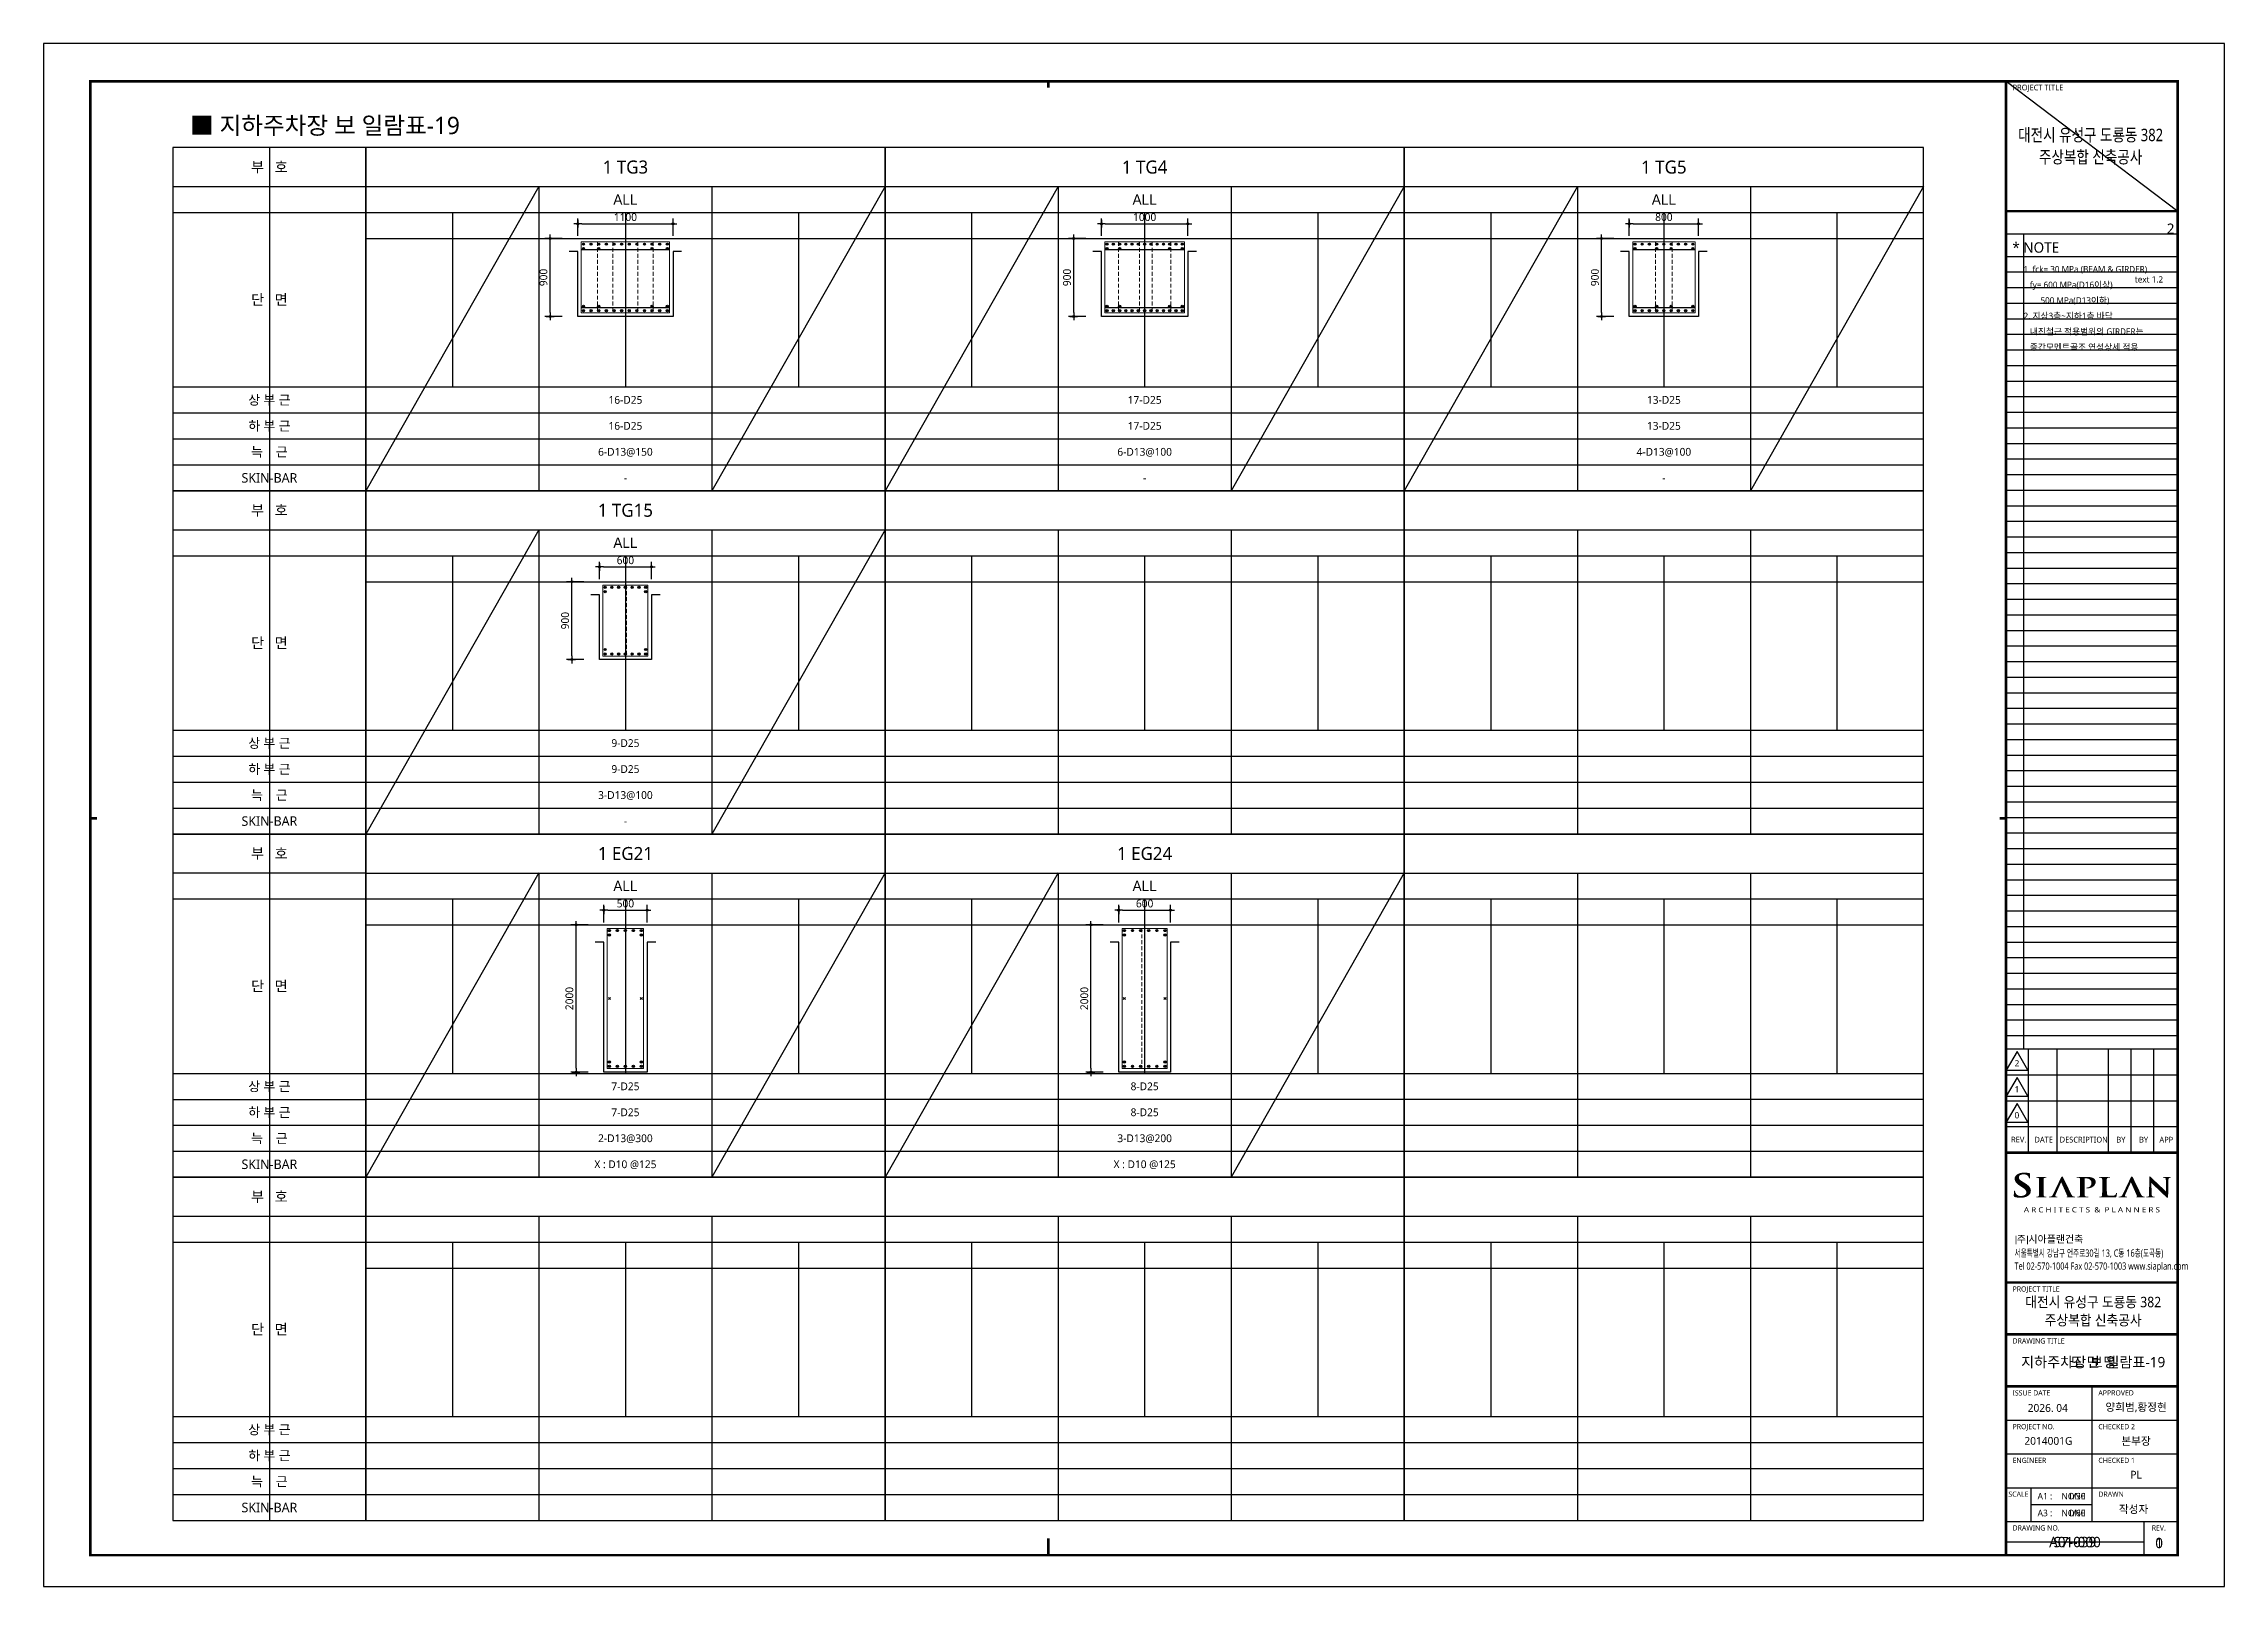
# Model space of a CAD drawing. Header units: millimetres. Extents: x 0 to 252030, y -124740 to 196020.
# Drawn here: x 226830 to 252030, y 106920 to 124740 of the extents above; entities that cross this region are included whole.
import ezdxf
from ezdxf.enums import TextEntityAlignment as Align

# ---------------------------------------------------------------- set-up
doc = ezdxf.new("R2010")
doc.units = ezdxf.units.MM
doc.header["$LTSCALE"] = 30
doc.linetypes.add('HID', pattern=[2.3, 1.5, -0.8])
doc.layers.get('DEFPOINTS').update_dxf_attribs({"color": 142})
for name, color, linetype in [('0-SEC1', 3, 'Continuous'), ('AA-SHEET-TEXT', 3, 'Continuous'), ('CON', 2, 'Continuous'), ('DIM', 7, 'Continuous'), ('ETC', 7, 'Continuous'), ('S-철근', 3, 'Continuous'), ('SHEET', 7, 'Continuous'), ('TEX', 3, 'Continuous'), ('TEXT', 6, 'Continuous'), ('TXT', 3, 'Continuous'), ('XR-FORM_(도룡동)$0$AA-SHEET', 9, 'Continuous'), ('XR-FORM_(도룡동)$0$Sheet', 7, 'Continuous'), ('XR-FORM_(도룡동)$0$Sheet-text', 3, 'Continuous'), ('XR-FORM_(도룡동)$0$TEXT', 3, 'Continuous')]:
    doc.layers.add(name, color=color, linetype=linetype)
for name, color, linetype, lineweight in [('SkinBar', 7, 'Continuous', 0), ('Stirrup', 1, 'Continuous', 0), ('TieBar', 7, 'HID', 0)]:
    doc.layers.add(name, color=color, linetype=linetype, lineweight=lineweight)
doc.styles.get("Standard").update_dxf_attribs({"font": 'malgun.ttf'})
doc.styles.add('XR-FORM$0$맑은고딕', font='malgun.ttf')
doc.styles.add('XR-FORM_(도룡동)$0$맑은고딕', font='malgun.ttf')
doc.styles.add('XR-FORM_(도룡동)$0$충북옥천_FORM$0$맑은고딕', font='malgun.ttf')
doc.styles.add('XR-FORM_(도룡동)$1$맑은고딕', font='malgun.ttf')
doc.styles.add('XR-FORM_(도룡동)$2$맑은고딕', font='malgun.ttf')
doc.styles.add('XR-FORM_(도룡동)$3$맑은고딕', font='malgun.ttf')
doc.styles.add('돋움', font='Dotum.ttf')
doc.styles.add('맑은 고딕', font='malgun.ttf')
doc.styles.add('맑은고딕', font='malgun.ttf')
doc.dimstyles.new('30NDIM', dxfattribs={"dimscale": 50, "dimtxt": 3, "dimasz": 1.5, "dimexe": 2, "dimexo": 6, "dimgap": 1, "dimtad": 1, "dimdec": 0, "dimrnd": 0.25, "dimzin": 0, "dimdsep": 46, "dimtxsty": 'Standard', "dimblk": 'Z_DOT', "dimcen": 5, "dimclrd": 256, "dimclre": 256, "dimclrt": 3, "dimadec": 0, "dimazin": 0, "dimtm": 1e-09, "dimtfac": 1, "dimtdec": 0, "dimtix": 1, "dimtmove": 2, "dimatfit": 1, "dimldrblk": 'Z_DOT', "dimfxl": 1, "dimtolj": 1, "dimtzin": 0, "dimarcsym": 0})

msp = doc.modelspace()

# ---------------------------------------------------------------- texts
at = {"layer": 'AA-SHEET-TEXT'}
for s, style, p in [('지하주차장 보 일람표-19', 'XR-FORM$0$맑은고딕', (250513.90026, 109509.9794)), ('S7-039', 'XR-FORM_(도룡동)$2$맑은고딕', (250303.50013, 107431.90968)), ('0', '맑은고딕', (251275.95675, 107421.07997))]:
    msp.add_text(s, height=120, dxfattribs=dict(at, style=style)).set_placement(p, align=Align.MIDDLE_CENTER)
for s, style, p in [('1/30', 'XR-FORM_(도룡동)$0$맑은고딕', (250425.41387, 107962.15212)), ('1/60', 'XR-FORM_(도룡동)$1$맑은고딕', (250425.41387, 107767.38398))]:
    msp.add_text(s, height=75, dxfattribs=dict(at, style=style)).set_placement(p, align=Align.MIDDLE_RIGHT)
at = {"layer": 'TEXT', "style": '맑은 고딕'}
msp.add_text('■ 지하주차장 보 일람표-19', height=200, dxfattribs=at).set_placement((228522.82534, 123794.96949), align=Align.MIDDLE_LEFT)
at = {"layer": 'TXT', "color": 2, "style": '맑은 고딕'}
for s, p in [('1 TG3', (233553.00013, 123314.49992)), ('1 TG4', (239553.00013, 123314.49992)), ('1 TG5', (245553.00013, 123314.49992)), ('1 TG15', (233553.00013, 119349.99992)), ('1 EG21', (233553.00013, 115385.49992)), ('1 EG24', (239553.00013, 115385.49992))]:
    msp.add_text(s, height=150, dxfattribs=at).set_placement(p, align=Align.MIDDLE_CENTER)
at = {"layer": 'TXT'}
for s, height, style, p in [('ALL', 120, '돋움', (233553.00013, 122939.49992)), ('ALL', 120, '돋움', (239553.00013, 122939.49992)), ('ALL', 120, '돋움', (245553.00013, 122939.49992)), ('16-D25', 90, '맑은 고딕', (233553.00013, 120624.99992)), ('17-D25', 90, '맑은 고딕', (239553.00013, 120624.99992)), ('13-D25', 90, '맑은 고딕', (245553.00013, 120624.99992)), ('16-D25', 90, '맑은 고딕', (233553.00013, 120324.99992)), ('17-D25', 90, '맑은 고딕', (239553.00013, 120324.99992)), ('13-D25', 90, '맑은 고딕', (245553.00013, 120324.99992)), ('6-D13@150', 90, '맑은 고딕', (233553.00013, 120024.99992)), ('6-D13@100', 90, '맑은 고딕', (239553.00013, 120024.99992)), ('4-D13@100', 90, '맑은 고딕', (245553.00013, 120024.99992)), ('-', 90, '맑은 고딕', (233553.00013, 119724.99992)), ('-', 90, '맑은 고딕', (239553.00013, 119724.99992)), ('-', 90, '맑은 고딕', (245553.00013, 119724.99992)), ('ALL', 120, '돋움', (233553.00013, 118974.99992)), ('9-D25', 90, '맑은 고딕', (233553.00013, 116660.49992)), ('9-D25', 90, '맑은 고딕', (233553.00013, 116360.49992)), ('3-D13@100', 90, '맑은 고딕', (233553.00013, 116060.49992)), ('-', 90, '맑은 고딕', (233553.00013, 115760.49992)), ('ALL', 120, '돋움', (233553.00013, 115010.49992)), ('ALL', 120, '돋움', (239553.00013, 115010.49992)), ('7-D25', 90, '맑은 고딕', (233553.00013, 112695.99992)), ('8-D25', 90, '맑은 고딕', (239553.00013, 112695.99992)), ('7-D25', 90, '맑은 고딕', (233553.00013, 112395.99992)), ('8-D25', 90, '맑은 고딕', (239553.00013, 112395.99992)), ('2-D13@300', 90, '맑은 고딕', (233553.00013, 112095.99992)), ('3-D13@200', 90, '맑은 고딕', (239553.00013, 112095.99992)), ('X : D10 @125', 90, '맑은 고딕', (233553.00013, 111795.99992)), ('X : D10 @125', 90, '맑은 고딕', (239553.00013, 111795.99992))]:
    msp.add_text(s, height=height, dxfattribs=dict(at, style=style)).set_placement(p, align=Align.MIDDLE_CENTER)

# ---------------------------------------------------------------- blocks, each defined once
blk = doc.blocks.new('4등분')
at = {"layer": 'DEFPOINTS'}
for p, q in [((1000, 3214), (1000, 1200)), ((3000, 3214), (3000, 1200)), ((5000, 3214), (5000, 1200)), ((0, 2914), (6000, 2914))]:
    blk.add_line(p, q, dxfattribs=at)
at = {"layer": 'SHEET'}
blk.add_line((0, 3514), (6000, 3514), dxfattribs=at)
at = {"layer": 'SHEET', "color": 6}
for p, q in [((2000, 3514), (2000, 0)), ((4000, 3514), (4000, 0)), ((0, 3214), (6000, 3214)), ((0, 1200), (6000, 1200)), ((0, 900), (6000, 900)), ((0, 600), (6000, 600)), ((0, 300), (6000, 300))]:
    blk.add_line(p, q, dxfattribs=at)
at = {"layer": 'SHEET'}
blk.add_lwpolyline([(6000, 3964), (0, 3964), (0, 0), (6000, 0)], close=True, dxfattribs=at)
blk = doc.blocks.new('Z_DOT')
at = {"layer": 'DIM', "color": 0}
for p, q in [((-1, 0), (1, 0)), ((0, -1), (0, 1))]:
    blk.add_line(p, q, dxfattribs=at)
for radius in [0.25, 0.125]:
    blk.add_circle((0, 0), radius, dxfattribs=at)
blk = doc.blocks.new('*D705')
at = {"layer": 'DEFPOINTS', "color": 0, "transparency": 16777216}
for p in [(234103, 122660), (233003, 122339), (234103, 122339)]:
    blk.add_point(p, dxfattribs=at)
at = {"layer": 'DIM', "lineweight": -2, "transparency": 16777216}
for p, q in [((233003, 122519), (233003, 122720)), ((233048, 122660), (234058, 122660)), ((234103, 122519), (234103, 122720))]:
    blk.add_line(p, q, dxfattribs=at)
at = {"layer": 'DIM', "lineweight": -2, "transparency": 16777216, "xscale": 45, "yscale": 45, "zscale": 45, "rotation": 180}
blk.add_blockref('Z_DOT', (233003, 122660), dxfattribs=at)
at = {"layer": 'DIM', "lineweight": -2, "transparency": 16777216, "xscale": 45, "yscale": 45, "zscale": 45}
blk.add_blockref('Z_DOT', (234103, 122660), dxfattribs=at)
at = {"layer": 'DIM', "color": 3, "transparency": 16777216, "insert": (233553, 122736), "char_height": 90, "attachment_point": 5}
blk.add_mtext('\\A1;1100', dxfattribs=at)
blk = doc.blocks.new('*D706')
at = {"layer": 'DEFPOINTS', "color": 0, "transparency": 16777216}
for p in [(232683, 122489), (233003, 122489), (233003, 121589)]:
    blk.add_point(p, dxfattribs=at)
at = {"layer": 'DIM', "lineweight": -2, "transparency": 16777216}
for p, q in [((232823, 122489), (232623, 122489)), ((232683, 121634), (232683, 122444)), ((232823, 121589), (232623, 121589))]:
    blk.add_line(p, q, dxfattribs=at)
at = {"layer": 'DIM', "lineweight": -2, "transparency": 16777216, "xscale": 45, "yscale": 45, "zscale": 45}
for p, rotation in [((232683, 122489), 90), ((232683, 121589), 270)]:
    blk.add_blockref('Z_DOT', p, dxfattribs=dict(at, rotation=rotation))
at = {"layer": 'DIM', "color": 3, "transparency": 16777216, "insert": (232606, 122039), "char_height": 90, "attachment_point": 5, "rotation": 90}
blk.add_mtext('\\A1;900', dxfattribs=at)
blk = doc.blocks.new('*D707')
at = {"layer": 'DEFPOINTS', "color": 0, "transparency": 16777216}
for p in [(240053, 122660), (239053, 122339), (240053, 122339)]:
    blk.add_point(p, dxfattribs=at)
at = {"layer": 'DIM', "lineweight": -2, "transparency": 16777216}
for p, q in [((239053, 122519), (239053, 122720)), ((239098, 122660), (240008, 122660)), ((240053, 122519), (240053, 122720))]:
    blk.add_line(p, q, dxfattribs=at)
at = {"layer": 'DIM', "lineweight": -2, "transparency": 16777216, "xscale": 45, "yscale": 45, "zscale": 45, "rotation": 180}
blk.add_blockref('Z_DOT', (239053, 122660), dxfattribs=at)
at = {"layer": 'DIM', "lineweight": -2, "transparency": 16777216, "xscale": 45, "yscale": 45, "zscale": 45}
blk.add_blockref('Z_DOT', (240053, 122660), dxfattribs=at)
at = {"layer": 'DIM', "color": 3, "transparency": 16777216, "insert": (239553, 122736), "char_height": 90, "attachment_point": 5}
blk.add_mtext('\\A1;1000', dxfattribs=at)
blk = doc.blocks.new('*D708')
at = {"layer": 'DEFPOINTS', "color": 0, "transparency": 16777216}
for p in [(238733, 122489), (239053, 122489), (239053, 121589)]:
    blk.add_point(p, dxfattribs=at)
at = {"layer": 'DIM', "lineweight": -2, "transparency": 16777216}
for p, q in [((238873, 122489), (238673, 122489)), ((238733, 121634), (238733, 122444)), ((238873, 121589), (238673, 121589))]:
    blk.add_line(p, q, dxfattribs=at)
at = {"layer": 'DIM', "lineweight": -2, "transparency": 16777216, "xscale": 45, "yscale": 45, "zscale": 45}
for p, rotation in [((238733, 122489), 90), ((238733, 121589), 270)]:
    blk.add_blockref('Z_DOT', p, dxfattribs=dict(at, rotation=rotation))
at = {"layer": 'DIM', "color": 3, "transparency": 16777216, "insert": (238656, 122039), "char_height": 90, "attachment_point": 5, "rotation": 90}
blk.add_mtext('\\A1;900', dxfattribs=at)
blk = doc.blocks.new('*D741')
at = {"layer": 'DEFPOINTS', "color": 0, "transparency": 16777216}
for p in [(245953, 122660), (245153, 122339), (245953, 122339)]:
    blk.add_point(p, dxfattribs=at)
at = {"layer": 'DIM', "lineweight": -2, "transparency": 16777216}
for p, q in [((245153, 122519), (245153, 122720)), ((245198, 122660), (245908, 122660)), ((245953, 122519), (245953, 122720))]:
    blk.add_line(p, q, dxfattribs=at)
at = {"layer": 'DIM', "lineweight": -2, "transparency": 16777216, "xscale": 45, "yscale": 45, "zscale": 45, "rotation": 180}
blk.add_blockref('Z_DOT', (245153, 122660), dxfattribs=at)
at = {"layer": 'DIM', "lineweight": -2, "transparency": 16777216, "xscale": 45, "yscale": 45, "zscale": 45}
blk.add_blockref('Z_DOT', (245953, 122660), dxfattribs=at)
at = {"layer": 'DIM', "color": 3, "transparency": 16777216, "insert": (245553, 122736), "char_height": 90, "attachment_point": 5}
blk.add_mtext('\\A1;800', dxfattribs=at)
blk = doc.blocks.new('*D742')
at = {"layer": 'DEFPOINTS', "color": 0, "transparency": 16777216}
for p in [(244833, 122489), (245153, 122489), (245153, 121589)]:
    blk.add_point(p, dxfattribs=at)
at = {"layer": 'DIM', "lineweight": -2, "transparency": 16777216}
for p, q in [((244973, 122489), (244773, 122489)), ((244833, 121634), (244833, 122444)), ((244973, 121589), (244773, 121589))]:
    blk.add_line(p, q, dxfattribs=at)
at = {"layer": 'DIM', "lineweight": -2, "transparency": 16777216, "xscale": 45, "yscale": 45, "zscale": 45}
for p, rotation in [((244833, 122489), 90), ((244833, 121589), 270)]:
    blk.add_blockref('Z_DOT', p, dxfattribs=dict(at, rotation=rotation))
at = {"layer": 'DIM', "color": 3, "transparency": 16777216, "insert": (244756, 122039), "char_height": 90, "attachment_point": 5, "rotation": 90}
blk.add_mtext('\\A1;900', dxfattribs=at)
blk = doc.blocks.new('*D743')
at = {"layer": 'DEFPOINTS', "color": 0, "transparency": 16777216}
for p in [(233853, 118695), (233253, 118375), (233853, 118375)]:
    blk.add_point(p, dxfattribs=at)
at = {"layer": 'DIM', "lineweight": -2, "transparency": 16777216}
for p, q in [((233253, 118555), (233253, 118755)), ((233298, 118695), (233808, 118695)), ((233853, 118555), (233853, 118755))]:
    blk.add_line(p, q, dxfattribs=at)
at = {"layer": 'DIM', "lineweight": -2, "transparency": 16777216, "xscale": 45, "yscale": 45, "zscale": 45, "rotation": 180}
blk.add_blockref('Z_DOT', (233253, 118695), dxfattribs=at)
at = {"layer": 'DIM', "lineweight": -2, "transparency": 16777216, "xscale": 45, "yscale": 45, "zscale": 45}
blk.add_blockref('Z_DOT', (233853, 118695), dxfattribs=at)
at = {"layer": 'DIM', "color": 3, "transparency": 16777216, "insert": (233553, 118772), "char_height": 90, "attachment_point": 5}
blk.add_mtext('\\A1;600', dxfattribs=at)
blk = doc.blocks.new('*D744')
at = {"layer": 'DEFPOINTS', "color": 0, "transparency": 16777216}
for p in [(232933, 118525), (233253, 118525), (233253, 117625)]:
    blk.add_point(p, dxfattribs=at)
at = {"layer": 'DIM', "lineweight": -2, "transparency": 16777216}
for p, q in [((233073, 118525), (232873, 118525)), ((232933, 117670), (232933, 118480)), ((233073, 117625), (232873, 117625))]:
    blk.add_line(p, q, dxfattribs=at)
at = {"layer": 'DIM', "lineweight": -2, "transparency": 16777216, "xscale": 45, "yscale": 45, "zscale": 45}
for p, rotation in [((232933, 118525), 90), ((232933, 117625), 270)]:
    blk.add_blockref('Z_DOT', p, dxfattribs=dict(at, rotation=rotation))
at = {"layer": 'DIM', "color": 3, "transparency": 16777216, "insert": (232856, 118075), "char_height": 90, "attachment_point": 5, "rotation": 90}
blk.add_mtext('\\A1;900', dxfattribs=at)
blk = doc.blocks.new('XR-FORM_(도룡동)$0$S')
at = {"layer": 'XR-FORM_(도룡동)$0$Sheet'}
h = blk.add_hatch(color=6, dxfattribs=at)
edge = h.paths.add_edge_path()
edge.add_spline(control_points=[(76338, 15545), (76338, 15545), (76295, 15571), (76295, 15571), (76172, 15645), (76132, 15687), (76132, 15744), (76132, 15817), (76203, 15865), (76313, 15865), (76409, 15865), (76454, 15832), (76479, 15807), (76511, 15775), (76518, 15737), (76518, 15729), (76518, 15711), (76524, 15702), (76538, 15702), (76557, 15702), (76559, 15724), (76559, 15744), (76559, 15811), (76562, 15848), (76564, 15870), (76564, 15870), (76565, 15890), (76565, 15890), (76565, 15905), (76548, 15908), (76540, 15909), (76494, 15919), (76430, 15930), (76333, 15930), (76119, 15930), (75970, 15833), (75970, 15695), (75970, 15588), (76037, 15502), (76202, 15401), (76202, 15401), (76273, 15357), (76273, 15357), (76398, 15281), (76423, 15225), (76423, 15165), (76423, 15099), (76352, 15030), (76220, 15030), (76155, 15030), (76041, 15045), (76002, 15150), (75994, 15172), (75988, 15197), (75988, 15211), (75988, 15217), (75988, 15236), (75968, 15236), (75948, 15236), (75946, 15209), (75945, 15201), (75945, 15201), (75945, 15197), (75945, 15197), (75943, 15174), (75938, 15104), (75938, 15040), (75938, 15011), (75943, 15004), (75970, 14994), (76035, 14972), (76103, 14962), (76198, 14962), (76298, 14962), (76379, 14979), (76447, 15013), (76575, 15079), (76595, 15177), (76595, 15230), (76595, 15347), (76528, 15430), (76338, 15545)], knot_values=[0, 0, 0, 0, 1, 1, 1, 2, 2, 2, 3, 3, 3, 4, 4, 4, 5, 5, 5, 6, 6, 6, 7, 7, 7, 8, 8, 8, 9, 9, 9, 10, 10, 10, 11, 11, 11, 12, 12, 12, 13, 13, 13, 14, 14, 14, 15, 15, 15, 16, 16, 16, 17, 17, 17, 18, 18, 18, 19, 19, 19, 20, 20, 20, 21, 21, 21, 22, 22, 22, 23, 23, 23, 24, 24, 24, 25, 25, 25, 26, 26, 26, 27, 27, 27, 27], degree=3, periodic=0)
h = blk.add_hatch(color=6, dxfattribs=at)
edge = h.paths.add_edge_path()
edge.add_spline(control_points=[(77180, 15007), (77180, 15007), (77166, 15007), (77166, 15007), (77156, 15007), (77148, 15007), (77134, 15009), (77098, 15014), (77093, 15029), (77089, 15056), (77084, 15098), (77084, 15641), (77086, 15677), (77089, 15714), (77100, 15725), (77131, 15729), (77143, 15731), (77153, 15732), (77163, 15732), (77163, 15732), (77180, 15732), (77180, 15732), (77188, 15732), (77195, 15739), (77195, 15747), (77195, 15755), (77188, 15761), (77180, 15761), (77180, 15761), (76814, 15761), (76814, 15761), (76806, 15761), (76800, 15755), (76800, 15747), (76800, 15739), (76806, 15732), (76814, 15732), (76814, 15732), (76832, 15732), (76832, 15732), (76847, 15732), (76860, 15730), (76871, 15728), (76897, 15723), (76909, 15710), (76912, 15677), (76912, 15677), (76912, 15677), (76912, 15677), (76914, 15650), (76915, 15103), (76908, 15057), (76904, 15025), (76895, 15014), (76873, 15011), (76858, 15008), (76843, 15007), (76827, 15007), (76826, 15007), (76814, 15007), (76814, 15007), (76806, 15007), (76800, 15000), (76800, 14992), (76800, 14984), (76806, 14977), (76814, 14977), (76814, 14977), (77180, 14977), (77180, 14977), (77188, 14977), (77195, 14984), (77195, 14992), (77195, 15000), (77188, 15007), (77180, 15007)], knot_values=[0, 0, 0, 0, 1, 1, 1, 2, 2, 2, 3, 3, 3, 4, 4, 4, 5, 5, 5, 6, 6, 6, 7, 7, 7, 8, 8, 8, 9, 9, 9, 10, 10, 10, 11, 11, 11, 12, 12, 12, 13, 13, 13, 14, 14, 14, 15, 15, 15, 16, 16, 16, 17, 17, 17, 18, 18, 18, 19, 19, 19, 20, 20, 20, 21, 21, 21, 22, 22, 22, 23, 23, 23, 24, 24, 24, 25, 25, 25, 25], degree=3, periodic=0)
h = blk.add_hatch(color=6, dxfattribs=at)
edge = h.paths.add_edge_path()
edge.add_spline(control_points=[(78289, 15008), (78289, 15008), (78256, 15008), (78256, 15008), (78252, 15008), (78248, 15009), (78243, 15010), (78220, 15014), (78192, 15028), (78158, 15085), (78158, 15085), (77848, 15727), (77836, 15749), (77824, 15773), (77816, 15784), (77802, 15784), (77787, 15784), (77771, 15771), (77757, 15741), (77757, 15741), (77450, 15097), (77450, 15097), (77424, 15042), (77401, 15015), (77350, 15010), (77342, 15009), (77328, 15008), (77317, 15008), (77317, 15008), (77304, 15008), (77304, 15008), (77298, 15008), (77292, 15002), (77292, 14994), (77292, 14987), (77298, 14980), (77304, 14980), (77304, 14980), (77609, 14980), (77609, 14980), (77615, 14980), (77621, 14987), (77621, 14994), (77621, 15002), (77615, 15008), (77609, 15008), (77609, 15008), (77576, 15008), (77576, 15008), (77539, 15008), (77534, 15021), (77534, 15033), (77534, 15044), (77540, 15068), (77552, 15094), (77552, 15094), (77762, 15561), (77762, 15561), (77762, 15561), (78005, 15016), (78004, 15016), (78005, 15014), (78005, 15012), (78004, 15010), (78003, 15008), (78001, 15008), (77998, 15008), (77998, 15008), (77984, 15008), (77984, 15008), (77978, 15008), (77972, 15002), (77972, 14994), (77972, 14987), (77978, 14980), (77984, 14980), (77984, 14980), (78289, 14980), (78289, 14980), (78295, 14980), (78301, 14987), (78301, 14994), (78301, 15002), (78295, 15008), (78289, 15008)], knot_values=[0, 0, 0, 0, 1, 1, 1, 2, 2, 2, 3, 3, 3, 4, 4, 4, 5, 5, 5, 6, 6, 6, 7, 7, 7, 8, 8, 8, 9, 9, 9, 10, 10, 10, 11, 11, 11, 12, 12, 12, 13, 13, 13, 14, 14, 14, 15, 15, 15, 16, 16, 16, 17, 17, 17, 18, 18, 18, 19, 19, 19, 20, 20, 20, 21, 21, 21, 22, 22, 22, 23, 23, 23, 24, 24, 24, 25, 25, 25, 26, 26, 26, 27, 27, 27, 28, 28, 28, 28], degree=3, periodic=0)
h = blk.add_hatch(color=250, dxfattribs=at)
edge = h.paths.add_edge_path()
edge.add_spline(control_points=[(78762, 15355), (78740, 15355), (78721, 15354), (78721, 15339), (78721, 15329), (78732, 15327), (78739, 15326), (78739, 15326), (78761, 15325), (78768, 15325), (78956, 15325), (79092, 15431), (79092, 15577), (79092, 15629), (79059, 15678), (79025, 15703), (79003, 15719), (78945, 15762), (78781, 15762), (78781, 15762), (78772, 15762), (78771, 15762), (78771, 15762), (78376, 15762), (78376, 15762), (78367, 15762), (78360, 15756), (78360, 15748), (78360, 15740), (78367, 15734), (78376, 15734), (78376, 15734), (78423, 15734), (78423, 15734), (78429, 15733), (78435, 15733), (78438, 15732), (78480, 15725), (78488, 15709), (78491, 15677), (78491, 15677), (78491, 15677), (78491, 15677), (78493, 15651), (78494, 15108), (78487, 15062), (78481, 15030), (78474, 15013), (78453, 15010), (78437, 15007), (78422, 15006), (78407, 15006), (78406, 15006), (78396, 15006), (78396, 15006), (78387, 15006), (78380, 14999), (78380, 14991), (78380, 14983), (78387, 14977), (78396, 14977), (78396, 14977), (78791, 14977), (78791, 14977), (78800, 14977), (78807, 14983), (78807, 14991), (78807, 14999), (78800, 15006), (78791, 15006), (78791, 15006), (78781, 15006), (78781, 15006), (78761, 15006), (78733, 15008), (78715, 15010), (78681, 15013), (78672, 15031), (78668, 15061), (78662, 15105), (78662, 15684), (78662, 15690), (78662, 15699), (78664, 15704), (78669, 15705), (78679, 15708), (78707, 15709), (78729, 15709), (78757, 15709), (78810, 15704), (78857, 15670), (78924, 15623), (78931, 15562), (78931, 15520), (78931, 15418), (78833, 15355), (78762, 15355)], knot_values=[0, 0, 0, 0, 1, 1, 1, 2, 2, 2, 3, 3, 3, 4, 4, 4, 5, 5, 5, 6, 6, 6, 7, 7, 7, 8, 8, 8, 9, 9, 9, 10, 10, 10, 11, 11, 11, 12, 12, 12, 13, 13, 13, 14, 14, 14, 15, 15, 15, 16, 16, 16, 17, 17, 17, 18, 18, 18, 19, 19, 19, 20, 20, 20, 21, 21, 21, 22, 22, 22, 23, 23, 23, 24, 24, 24, 25, 25, 25, 26, 26, 26, 27, 27, 27, 28, 28, 28, 29, 29, 29, 30, 30, 30, 31, 31, 31, 32, 32, 32, 32], degree=3, periodic=0)
h = blk.add_hatch(color=250, dxfattribs=at)
edge = h.paths.add_edge_path()
edge.add_spline(control_points=[(79896, 15147), (79880, 15147), (79878, 15134), (79877, 15128), (79875, 15109), (79860, 15082), (79845, 15069), (79815, 15043), (79768, 15042), (79696, 15042), (79592, 15042), (79561, 15049), (79541, 15063), (79541, 15063), (79541, 15063), (79541, 15063), (79522, 15076), (79515, 15314), (79515, 15460), (79515, 15617), (79515, 15645), (79518, 15677), (79521, 15714), (79532, 15724), (79562, 15729), (79578, 15731), (79599, 15732), (79612, 15732), (79620, 15732), (79633, 15732), (79638, 15739), (79640, 15742), (79641, 15745), (79641, 15748), (79641, 15756), (79634, 15762), (79626, 15762), (79626, 15762), (79235, 15762), (79235, 15762), (79226, 15762), (79220, 15756), (79220, 15748), (79220, 15743), (79222, 15738), (79227, 15736), (79227, 15735), (79229, 15735), (79229, 15734), (79235, 15732), (79243, 15732), (79247, 15732), (79265, 15732), (79280, 15731), (79290, 15729), (79331, 15722), (79340, 15709), (79342, 15677), (79344, 15651), (79345, 15108), (79338, 15062), (79332, 15030), (79326, 15013), (79304, 15010), (79290, 15007), (79276, 15006), (79262, 15006), (79262, 15006), (79245, 15006), (79245, 15006), (79237, 15006), (79230, 14999), (79230, 14991), (79230, 14983), (79237, 14977), (79245, 14977), (79245, 14977), (79615, 14977), (79615, 14977), (79615, 14977), (79805, 14976), (79805, 14976), (79874, 14976), (79882, 14981), (79891, 15006), (79901, 15036), (79910, 15113), (79910, 15125), (79910, 15135), (79910, 15147), (79896, 15147)], knot_values=[0, 0, 0, 0, 1, 1, 1, 2, 2, 2, 3, 3, 3, 4, 4, 4, 5, 5, 5, 6, 6, 6, 7, 7, 7, 8, 8, 8, 9, 9, 9, 10, 10, 10, 11, 11, 11, 12, 12, 12, 13, 13, 13, 14, 14, 14, 15, 15, 15, 16, 16, 16, 17, 17, 17, 18, 18, 18, 19, 19, 19, 20, 20, 20, 21, 21, 21, 22, 22, 22, 23, 23, 23, 24, 24, 24, 25, 25, 25, 26, 26, 26, 27, 27, 27, 28, 28, 28, 29, 29, 29, 30, 30, 30, 30], degree=3, periodic=0)
h = blk.add_hatch(color=250, dxfattribs=at)
edge = h.paths.add_edge_path()
edge.add_spline(control_points=[(80974, 15008), (80974, 15008), (80942, 15008), (80942, 15008), (80937, 15008), (80933, 15009), (80928, 15010), (80905, 15014), (80878, 15028), (80843, 15085), (80843, 15085), (80533, 15727), (80521, 15749), (80509, 15773), (80501, 15784), (80487, 15784), (80472, 15784), (80457, 15771), (80442, 15741), (80442, 15741), (80135, 15097), (80135, 15097), (80109, 15042), (80086, 15015), (80035, 15010), (80027, 15009), (80013, 15008), (80002, 15008), (80002, 15008), (79989, 15008), (79989, 15008), (79983, 15008), (79977, 15002), (79977, 14994), (79977, 14987), (79983, 14980), (79989, 14980), (79989, 14980), (80294, 14980), (80294, 14980), (80300, 14980), (80306, 14987), (80306, 14994), (80306, 15002), (80300, 15008), (80294, 15008), (80294, 15008), (80261, 15008), (80261, 15008), (80224, 15008), (80219, 15021), (80219, 15033), (80219, 15044), (80225, 15068), (80237, 15094), (80237, 15094), (80447, 15561), (80447, 15561), (80447, 15561), (80690, 15016), (80690, 15016), (80690, 15014), (80690, 15012), (80689, 15010), (80688, 15008), (80686, 15008), (80683, 15008), (80683, 15008), (80669, 15008), (80669, 15008), (80663, 15008), (80657, 15002), (80657, 14994), (80657, 14987), (80663, 14980), (80669, 14980), (80669, 14980), (80974, 14980), (80974, 14980), (80980, 14980), (80986, 14987), (80986, 14994), (80986, 15002), (80980, 15008), (80974, 15008)], knot_values=[0, 0, 0, 0, 1, 1, 1, 2, 2, 2, 3, 3, 3, 4, 4, 4, 5, 5, 5, 6, 6, 6, 7, 7, 7, 8, 8, 8, 9, 9, 9, 10, 10, 10, 11, 11, 11, 12, 12, 12, 13, 13, 13, 14, 14, 14, 15, 15, 15, 16, 16, 16, 17, 17, 17, 18, 18, 18, 19, 19, 19, 20, 20, 20, 21, 21, 21, 22, 22, 22, 23, 23, 23, 24, 24, 24, 25, 25, 25, 26, 26, 26, 27, 27, 27, 28, 28, 28, 28], degree=3, periodic=0)
h = blk.add_hatch(color=250, dxfattribs=at)
edge = h.paths.add_edge_path()
edge.add_spline(control_points=[(81976, 15761), (81976, 15761), (81692, 15761), (81692, 15761), (81686, 15761), (81681, 15755), (81681, 15747), (81681, 15739), (81686, 15732), (81692, 15732), (81692, 15732), (81700, 15732), (81702, 15732), (81718, 15732), (81744, 15732), (81760, 15726), (81783, 15717), (81794, 15705), (81795, 15641), (81795, 15641), (81806, 15233), (81806, 15224), (81806, 15224), (81806, 15202), (81806, 15202), (81797, 15210), (81212, 15762), (81212, 15762), (81199, 15775), (81187, 15784), (81176, 15784), (81158, 15784), (81158, 15750), (81158, 15740), (81158, 15740), (81148, 15134), (81148, 15134), (81147, 15045), (81143, 15018), (81117, 15011), (81101, 15006), (81079, 15006), (81068, 15006), (81067, 15006), (81057, 15006), (81057, 15006), (81051, 15006), (81046, 14999), (81046, 14991), (81046, 14983), (81051, 14976), (81057, 14976), (81057, 14976), (81353, 14976), (81353, 14976), (81359, 14976), (81364, 14983), (81364, 14991), (81364, 14999), (81359, 15006), (81353, 15006), (81353, 15006), (81342, 15006), (81340, 15006), (81324, 15006), (81303, 15006), (81284, 15013), (81268, 15018), (81251, 15035), (81248, 15122), (81248, 15122), (81237, 15522), (81236, 15534), (81241, 15530), (81780, 15014), (81821, 14978), (81833, 14966), (81851, 14966), (81864, 14966), (81880, 14966), (81882, 14986), (81882, 15002), (81882, 15002), (81894, 15649), (81894, 15649), (81895, 15706), (81903, 15722), (81931, 15729), (81944, 15732), (81952, 15732), (81963, 15732), (81965, 15732), (81976, 15732), (81976, 15732), (81982, 15732), (81987, 15739), (81987, 15747), (81987, 15755), (81982, 15761), (81976, 15761)], knot_values=[0, 0, 0, 0, 1, 1, 1, 2, 2, 2, 3, 3, 3, 4, 4, 4, 5, 5, 5, 6, 6, 6, 7, 7, 7, 8, 8, 8, 9, 9, 9, 10, 10, 10, 11, 11, 11, 12, 12, 12, 13, 13, 13, 14, 14, 14, 15, 15, 15, 16, 16, 16, 17, 17, 17, 18, 18, 18, 19, 19, 19, 20, 20, 20, 21, 21, 21, 22, 22, 22, 23, 23, 23, 24, 24, 24, 25, 25, 25, 26, 26, 26, 27, 27, 27, 28, 28, 28, 29, 29, 29, 30, 30, 30, 31, 31, 31, 32, 32, 32, 33, 33, 33, 33], degree=3, periodic=0)
at = {"layer": 'DEFPOINTS'}
for p, q in [((75750, 52950), (82250, 52950)), ((75640, 52073), (82226, 52073)), ((76315, 52073), (76315, 20700)), ((82250, 51196), (75640, 51196)), ((82250, 50596), (75640, 50596)), ((82250, 49996), (75640, 49996)), ((82250, 49396), (75640, 49396)), ((82250, 48796), (75640, 48796)), ((82250, 48196), (75640, 48196)), ((82250, 47596), (75640, 47596)), ((82250, 46996), (75640, 46996)), ((82250, 46396), (75640, 46396)), ((82250, 45796), (75640, 45796)), ((82250, 45196), (75640, 45196)), ((82250, 44596), (75640, 44596)), ((82250, 43996), (75640, 43996)), ((82250, 43396), (75640, 43396)), ((82250, 42796), (75640, 42796)), ((82250, 42196), (75640, 42196)), ((82250, 41596), (75640, 41596)), ((82250, 40996), (75640, 40996)), ((82250, 40396), (75640, 40396)), ((82250, 39796), (75640, 39796)), ((82250, 39196), (75640, 39196)), ((82250, 38596), (75640, 38596)), ((82250, 37996), (75640, 37996)), ((82250, 37396), (75640, 37396)), ((82250, 36796), (75640, 36796)), ((82250, 36196), (75640, 36196)), ((82250, 35596), (75640, 35596)), ((82250, 34996), (75640, 34996)), ((82250, 34396), (75640, 34396)), ((82250, 33796), (75640, 33796)), ((82250, 33196), (75640, 33196)), ((82250, 32596), (75640, 32596)), ((82250, 31996), (75640, 31996)), ((82250, 31396), (75640, 31396)), ((82250, 30796), (75640, 30796)), ((82250, 30196), (75640, 30196)), ((82250, 29596), (75640, 29596)), ((82250, 28996), (75640, 28996)), ((82250, 28396), (75640, 28396)), ((82250, 27796), (75640, 27796)), ((82250, 27196), (75640, 27196)), ((82250, 26596), (75640, 26596)), ((82250, 25996), (75640, 25996)), ((82250, 25396), (75640, 25396)), ((82250, 24796), (75640, 24796)), ((82250, 24196), (75640, 24196)), ((82250, 23596), (75640, 23596)), ((82250, 22996), (75640, 22996)), ((82250, 22396), (75640, 22396)), ((82250, 21796), (75640, 21796)), ((82250, 21196), (75640, 21196)), ((80950, 1706), (75640, 1706))]:
    blk.add_line(p, q, dxfattribs=at)
at = {"layer": 'XR-FORM_(도룡동)$0$AA-SHEET', "const_width": 99.9}
blk.add_lwpolyline([(75750, 52950), (82250, 52950)], dxfattribs=at)
at = {"layer": 'XR-FORM_(도룡동)$0$Sheet'}
for p, q in [((75590, 20700), (82204, 20700)), ((76490, 20700), (76490, 16700)), ((77590, 20700), (77590, 16700)), ((79575, 20700), (79575, 16700)), ((80450, 20700), (80450, 16700)), ((81325, 20700), (81325, 16700)), ((75640, 19700), (82254, 19700)), ((75640, 18700), (82254, 18700)), ((75640, 17700), (82254, 17700)), ((78945, 7700), (78945, 2500)), ((75640, 6400), (82250, 6400)), ((75640, 5100), (82250, 5100)), ((75640, 3800), (82250, 3800)), ((76591, 3798), (76591, 2500)), ((76591, 3149), (78945, 3149)), ((75640, 2500), (82250, 2500)), ((80950, 2500), (80950, 1200))]:
    blk.add_line(p, q, dxfattribs=at)
at = {"layer": 'XR-FORM_(도룡동)$0$Sheet', "const_width": 100}
blk.add_lwpolyline([(1850, 57950), (82250, 57950), (82250, 1200), (1850, 1200)], close=True, dxfattribs=at)
at = {"layer": 'XR-FORM_(도룡동)$0$Sheet', "linetype": 'Continuous', "const_width": 100}
for points in [[(38745, 57950), (38745, 57700)], [(2100, 29575), (1850, 29575)], [(75640, 29575), (75390, 29575)], [(38745, 1846), (38745, 1200)]]:
    blk.add_lwpolyline(points, dxfattribs=at)
at = {"layer": 'XR-FORM_(도룡동)$0$Sheet', "const_width": 100}
for points in [[(75640, 57950), (75640, 1200)], [(75640, 52950), (82250, 52950)], [(75640, 16700), (82250, 16700)], [(75640, 11700), (82250, 11700)], [(75640, 9700), (82250, 9700)], [(75640, 7700), (82250, 7700)]]:
    blk.add_lwpolyline(points, dxfattribs=at)
at = {"layer": 'XR-FORM_(도룡동)$0$Sheet'}
for points in [[(76065, 20589), (75650, 19869), (76481, 19869)], [(76065, 19589), (75650, 18869), (76481, 18869)], [(76065, 18589), (75650, 17869), (76481, 17869)]]:
    blk.add_lwpolyline(points, close=True, dxfattribs=at)
at = {"layer": 'XR-FORM_(도룡동)$0$Sheet', "color": 3, "const_width": 28}
for points in [[(76026, 13508), (76026, 13172)], [(76466, 13508), (76466, 13172)]]:
    blk.add_lwpolyline(points, dxfattribs=at)
at = {"layer": 'DEFPOINTS', "style": 'XR-FORM_(도룡동)$3$맑은고딕'}
blk.add_text('2', height=400, dxfattribs=at).set_placement((82126, 52273), align=Align.MIDDLE_RIGHT)
blk.add_text('text 1.2', height=240, dxfattribs=at).set_placement((80599, 50202))
blk.add_text('도 면 명', height=400, dxfattribs=at).set_placement((78996, 8633), align=Align.MIDDLE_CENTER)
at = {"layer": 'XR-FORM_(도룡동)$0$Sheet', "style": 'XR-FORM_(도룡동)$3$맑은고딕'}
for s, height, p in [('PROJECT TITLE', 220, (75890, 57600)), ('PROJECT TITLE', 200, (75890, 11350)), ('DRAWING TITLE', 200, (75890, 9350)), ('ISSUE DATE', 200, (75890, 7350)), ('APPROVED', 200, (79195, 7350)), ('PROJECT NO. ', 200, (75890, 6050)), ('CHECKED 2 ', 200, (79195, 6050)), ('ENGINEER', 200, (75890, 4750)), ('CHECKED 1 ', 200, (79195, 4750)), ('SCALE', 200, (75730, 3450)), ('DRAWN', 200, (79195, 3450)), ('DRAWING NO.', 200, (75890, 2150)), ('REV.', 200, (81250, 2150))]:
    blk.add_text(s, height=height, dxfattribs=at).set_placement(p)
for s, height, p in [('2', 240, (76059, 20140)), ('1', 240, (76059, 19140)), ('0', 240, (76059, 18140)), (' REV.', 220, (76090, 17200)), ('DATE', 220, (77090, 17200)), ('DESCRIPTION', 220, (78632, 17200)), ('BY', 220, (80062, 17200)), ('BY', 220, (80938, 17200)), ('APP', 220, (81812, 17200))]:
    blk.add_text(s, height=height, dxfattribs=at).set_placement(p, align=Align.MIDDLE)
at = {"layer": 'XR-FORM_(도룡동)$0$Sheet', "color": 3, "style": 'XR-FORM_(도룡동)$3$맑은고딕', "width": 1.2}
blk.add_text('A R C H I T E C T S  &  P L A N N E R S', height=200, dxfattribs=at).set_placement((78947, 14500), align=Align.MIDDLE_CENTER)
at = {"layer": 'XR-FORM_(도룡동)$0$Sheet', "color": 3, "style": 'XR-FORM_(도룡동)$3$맑은고딕'}
blk.add_text('주 시아플랜건축', height=280, dxfattribs=at).set_placement((76057, 13372), align=Align.MIDDLE_LEFT)
at = {"layer": 'XR-FORM_(도룡동)$0$Sheet', "color": 3, "style": 'XR-FORM_(도룡동)$3$맑은고딕', "width": 0.65}
for s, p in [('서울특별시 강남구 언주로30길 13, C동 16층(도곡동)', (75966, 12833)), ('Tel 02-570-1004 Fax 02-570-1003 www.siaplan.com', (75966, 12333))]:
    blk.add_text(s, height=280, dxfattribs=at).set_placement(p, align=Align.MIDDLE_LEFT)
at = {"layer": 'XR-FORM_(도룡동)$0$Sheet-text', "style": 'XR-FORM_(도룡동)$3$맑은고딕'}
blk.add_text('* NOTE', height=400, dxfattribs=at).set_placement((75881, 51550), align=Align.MIDDLE_LEFT)
at = {"layer": 'XR-FORM_(도룡동)$0$TEXT'}
for s, height, style, p in [('2026. 04', 300, 'XR-FORM_(도룡동)$3$맑은고딕', (77247, 6870)), ('A1 : ', 250, 'XR-FORM_(도룡동)$0$충북옥천_FORM$0$맑은고딕', (77179, 3474)), ('A3 : ', 250, 'XR-FORM_(도룡동)$0$충북옥천_FORM$0$맑은고딕', (77179, 2825))]:
    blk.add_text(s, height=height, dxfattribs=dict(at, style=style)).set_placement(p, align=Align.MIDDLE_CENTER)
at = {"layer": 'XR-FORM_(도룡동)$0$TEXT', "style": 'XR-FORM_(도룡동)$3$맑은고딕'}
blk.add_text('양희범,황정현', height=300, dxfattribs=at).set_placement((80649, 6901), align=Align.MIDDLE)
blk = doc.blocks.new('XR-FORM_(도룡동)', base_point=(101.33, -56114.51))
at = {"layer": 'DEFPOINTS'}
blk.add_line((377.95, 289.75), (411, 264.75), dxfattribs=at)
blk.add_lwpolyline([(0, 0), (420, 0), (420, 297), (0, 297)], close=True, dxfattribs=at)
at = {"xscale": 0.005, "yscale": 0.005, "zscale": 0.005}
blk.add_blockref('XR-FORM_(도룡동)$0$S', (-0.25, 0), dxfattribs=at)
at = {"layer": 'DEFPOINTS', "style": 'XR-FORM_(도룡동)$3$맑은고딕'}
for s, p in [('2014001G', (386.1, 28.01)), ('본부장', (402.99, 28.01)), ('PL', (402.99, 21.51))]:
    blk.add_text(s, height=1.5, dxfattribs=at).set_placement(p, align=Align.MIDDLE)
for p in [(393.26, 17.37), (393.26, 14.12)]:
    blk.add_text('NONE', height=1.25, dxfattribs=at).set_placement(p, align=Align.MIDDLE_RIGHT)
for s, height, p in [('작성자', 1.5, (402.51, 14.85)), ('A01-000', 2, (391.22, 8.53))]:
    blk.add_text(s, height=height, dxfattribs=at).set_placement(p, align=Align.MIDDLE_CENTER)
at = {"layer": 'XR-FORM_(도룡동)$0$Sheet-text', "style": 'XR-FORM_(도룡동)$3$맑은고딕', "width": 0.8}
for s, p in [('대전시 유성구 도룡동 382', (394.23, 279.42)), ('주상복합 신축공사', (394.23, 275.17))]:
    blk.add_text(s, height=2.4, dxfattribs=at).set_placement(p, align=Align.MIDDLE_CENTER)
at = {"layer": 'XR-FORM_(도룡동)$0$TEXT', "style": 'XR-FORM_(도룡동)$3$맑은고딕', "width": 0.9}
for s, p in [('대전시 유성구 도룡동 382', (394.73, 54.74)), ('주상복합 신축공사', (394.73, 51.24))]:
    blk.add_text(s, height=2, dxfattribs=at).set_placement(p, align=Align.MIDDLE_CENTER)
at = {"layer": 'XR-FORM_(도룡동)$0$TEXT', "style": 'XR-FORM_(도룡동)$3$맑은고딕'}
blk.add_text('1', height=2, dxfattribs=at).set_placement((407.43, 8.35), align=Align.MIDDLE_CENTER)
blk = doc.blocks.new('*U160')
at = {"layer": 'DEFPOINTS'}
for p, q in [((-1114, 5286), (-1114, 1321)), ((-2229, 4536), (0, 4536))]:
    blk.add_line(p, q, dxfattribs=at)
at = {"layer": 'SHEET'}
blk.add_line((-2229, 4836), (0, 4836), dxfattribs=at)
at = {"layer": 'SHEET', "color": 6}
for p, q in [((-2229, 2521), (0, 2521)), ((-2229, 2221), (0, 2221)), ((-2229, 1921), (0, 1921)), ((-2229, 1621), (0, 1621))]:
    blk.add_line(p, q, dxfattribs=at)
at = {"layer": 'SHEET'}
blk.add_lwpolyline([(0, 5286), (-2229, 5286), (-2229, 1321), (0, 1321)], close=True, dxfattribs=at)
at = {"layer": 'TXT', "style": '맑은 고딕'}
for s, height, p in [('부   호', 120, (-1114, 5061)), ('단   면', 120, (-1114, 3529)), ('상 부 근', 110, (-1114, 2371)), ('하 부 근', 110, (-1114, 2071)), ('늑    근', 110, (-1114, 1771)), ('SKIN-BAR', 110, (-1114, 1471))]:
    blk.add_text(s, height=height, dxfattribs=at).set_placement(p, align=Align.MIDDLE_CENTER)
blk = doc.blocks.new('NOTE-보일람표')
at = {"layer": 'TEX', "style": '맑은 고딕'}
for s, p in [('1. fck= 30 MPa (BEAM & GIRDER)', (0, -144)), ('   fy= 600 MPa(D16이상) ', (0, -324)), ('        500 MPa(D13이하)', (0, -504)), ('2. 지상3층~지하1층 바닥', (0, -684)), ('   중간모멘트골조 연성상세 적용', (0, -1044)), ('   내진철근 적용범위의 GIRDER는', (0, -864))]:
    blk.add_text(s, height=72, dxfattribs=at).set_placement(p, align=Align.MIDDLE_LEFT)
blk = doc.blocks.new('*D1145')
at = {"layer": 'DEFPOINTS', "color": 0, "transparency": 16777216}
for p in [(232983, 114560), (233303, 114560), (233303, 112860)]:
    blk.add_point(p, dxfattribs=at)
at = {"layer": 'DIM', "lineweight": -2, "transparency": 16777216}
for p, q in [((233123, 114560), (232923, 114560)), ((232983, 112905), (232983, 114515)), ((233123, 112860), (232923, 112860))]:
    blk.add_line(p, q, dxfattribs=at)
at = {"layer": 'DIM', "lineweight": -2, "transparency": 16777216, "xscale": 45, "yscale": 45, "zscale": 45}
for p, rotation in [((232983, 114560), 90), ((232983, 112860), 270)]:
    blk.add_blockref('Z_DOT', p, dxfattribs=dict(at, rotation=rotation))
at = {"layer": 'DIM', "color": 3, "transparency": 16777216, "insert": (232906, 113710), "char_height": 90, "attachment_point": 5, "rotation": 90}
blk.add_mtext('\\A1;2000', dxfattribs=at)
blk = doc.blocks.new('*D1146')
at = {"layer": 'DEFPOINTS', "color": 0, "transparency": 16777216}
for p in [(233803, 114731), (233303, 114410), (233803, 114410)]:
    blk.add_point(p, dxfattribs=at)
at = {"layer": 'DIM', "lineweight": -2, "transparency": 16777216}
for p, q in [((233303, 114590), (233303, 114791)), ((233348, 114731), (233758, 114731)), ((233803, 114590), (233803, 114791))]:
    blk.add_line(p, q, dxfattribs=at)
at = {"layer": 'DIM', "lineweight": -2, "transparency": 16777216, "xscale": 45, "yscale": 45, "zscale": 45, "rotation": 180}
blk.add_blockref('Z_DOT', (233303, 114731), dxfattribs=at)
at = {"layer": 'DIM', "lineweight": -2, "transparency": 16777216, "xscale": 45, "yscale": 45, "zscale": 45}
blk.add_blockref('Z_DOT', (233803, 114731), dxfattribs=at)
at = {"layer": 'DIM', "color": 3, "transparency": 16777216, "insert": (233553, 114807), "char_height": 90, "attachment_point": 5}
blk.add_mtext('\\A1;500', dxfattribs=at)
blk = doc.blocks.new('*D1147')
at = {"layer": 'DEFPOINTS', "color": 0, "transparency": 16777216}
for p in [(238933, 114560), (239253, 114560), (239253, 112860)]:
    blk.add_point(p, dxfattribs=at)
at = {"layer": 'DIM', "lineweight": -2, "transparency": 16777216}
for p, q in [((239073, 114560), (238873, 114560)), ((238933, 112905), (238933, 114515)), ((239073, 112860), (238873, 112860))]:
    blk.add_line(p, q, dxfattribs=at)
at = {"layer": 'DIM', "lineweight": -2, "transparency": 16777216, "xscale": 45, "yscale": 45, "zscale": 45}
for p, rotation in [((238933, 114560), 90), ((238933, 112860), 270)]:
    blk.add_blockref('Z_DOT', p, dxfattribs=dict(at, rotation=rotation))
at = {"layer": 'DIM', "color": 3, "transparency": 16777216, "insert": (238856, 113710), "char_height": 90, "attachment_point": 5, "rotation": 90}
blk.add_mtext('\\A1;2000', dxfattribs=at)
blk = doc.blocks.new('*D1148')
at = {"layer": 'DEFPOINTS', "color": 0, "transparency": 16777216}
for p in [(239853, 114731), (239253, 114410), (239853, 114410)]:
    blk.add_point(p, dxfattribs=at)
at = {"layer": 'DIM', "lineweight": -2, "transparency": 16777216}
for p, q in [((239253, 114590), (239253, 114791)), ((239298, 114731), (239808, 114731)), ((239853, 114590), (239853, 114791))]:
    blk.add_line(p, q, dxfattribs=at)
at = {"layer": 'DIM', "lineweight": -2, "transparency": 16777216, "xscale": 45, "yscale": 45, "zscale": 45, "rotation": 180}
blk.add_blockref('Z_DOT', (239253, 114731), dxfattribs=at)
at = {"layer": 'DIM', "lineweight": -2, "transparency": 16777216, "xscale": 45, "yscale": 45, "zscale": 45}
blk.add_blockref('Z_DOT', (239853, 114731), dxfattribs=at)
at = {"layer": 'DIM', "color": 3, "transparency": 16777216, "insert": (239553, 114807), "char_height": 90, "attachment_point": 5}
blk.add_mtext('\\A1;600', dxfattribs=at)

# ---------------------------------------------------------------- dimensions: what is measured, and where the dimension line sits
at = {"layer": 'DIM'}
for base, p1, p2, picture, middle in [((234103.00013, 122659.65148), (233003.00013, 122339.49992), (234103.00013, 122339.49992), '*D705', (233553.00013, 122736.39401)), ((240053.00013, 122659.65148), (239053.00013, 122339.49992), (240053.00013, 122339.49992), '*D707', (239553.00013, 122736.39401)), ((245953.00013, 122659.65148), (245153.00013, 122339.49992), (245953.00013, 122339.49992), '*D741', (245553.00013, 122736.14945)), ((233853.00013, 118695.15148), (233253.00013, 118374.99992), (233853.00013, 118374.99992), '*D743', (233553.00013, 118771.64945)), ((233803.00013, 114730.65148), (233303.00013, 114410.49992), (233803.00013, 114410.49992), '*D1146', (233553.00013, 114807.14945)), ((239853.00013, 114730.65148), (239253.00013, 114410.49992), (239853.00013, 114410.49992), '*D1148', (239553.00013, 114807.14945))]:
    dim = msp.add_linear_dim(base=base, p1=p1, p2=p2, dimstyle='30NDIM', override={"dimscale": 30, "dimtxsty": 'Standard'}, dxfattribs=at)
    dim.commit()
    dim.dimension.update_dxf_attribs({"geometry": picture, "text_midpoint": middle})
for base, p1, p2, picture, middle in [((232682.84857, 122489.49992), (233003.00013, 121589.49992), (233003.00013, 122489.49992), '*D706', (232606.3506, 122039.49992)), ((238732.84857, 122489.49992), (239053.00013, 121589.49992), (239053.00013, 122489.49992), '*D708', (238656.3506, 122039.49992)), ((244832.84857, 122489.49992), (245153.00013, 121589.49992), (245153.00013, 122489.49992), '*D742', (244756.3506, 122039.49992)), ((232932.84857, 118524.99992), (233253.00013, 117624.99992), (233253.00013, 118524.99992), '*D744', (232856.3506, 118074.99992))]:
    dim = msp.add_linear_dim(base=base, p1=p1, p2=p2, angle=90, dimstyle='30NDIM', override={"dimscale": 30, "dimtxsty": 'Standard'}, dxfattribs=at)
    dim.commit()
    dim.dimension.update_dxf_attribs({"geometry": picture, "text_midpoint": middle})
for base, p1, p2, picture, middle in [((232982.84857, 114560.49992), (233303.00013, 112860.49992), (233303.00013, 114560.49992), '*D1145', (232906.3506, 113710.49992)), ((238932.84857, 114560.49992), (239253.00013, 112860.49992), (239253.00013, 114560.49992), '*D1147', (238856.3506, 113710.49992))]:
    dim = msp.add_linear_dim(base=base, p1=p1, p2=p2, angle=90, text='2000', dimstyle='30NDIM', override={"dimscale": 30, "dimtxsty": 'Standard'}, dxfattribs=at)
    dim.commit()
    dim.dimension.update_dxf_attribs({"geometry": picture, "text_midpoint": middle})

# ---------------------------------------------------------------- hatches: boundary and pattern name
at = {"layer": 'S-철근'}
h = msp.add_hatch(color=256, dxfattribs=at)
edge = h.paths.add_edge_path()
edge.add_arc((233068.40013, 122424.09992), 12.7, 0, 180)
edge.add_arc((233068.40013, 122424.09992), 12.7, 180, 360)
h = msp.add_hatch(color=256, dxfattribs=at)
edge = h.paths.add_edge_path()
edge.add_arc((233068.40013, 122373.29992), 12.7, 0, 180)
edge.add_arc((233068.40013, 122373.29992), 12.7, 180, 360)
h = msp.add_hatch(color=256, dxfattribs=at)
edge = h.paths.add_edge_path()
edge.add_arc((233156.50922, 122424.09992), 12.7, 0, 180)
edge.add_arc((233156.50922, 122424.09992), 12.7, 180, 360)
h = msp.add_hatch(color=256, dxfattribs=at)
edge = h.paths.add_edge_path()
edge.add_arc((233244.61831, 122424.09992), 12.7, 0, 180)
edge.add_arc((233244.61831, 122424.09992), 12.7, 180, 360)
h = msp.add_hatch(color=256, dxfattribs=at)
edge = h.paths.add_edge_path()
edge.add_arc((233244.61831, 122373.29992), 12.7, 0, 180)
edge.add_arc((233244.61831, 122373.29992), 12.7, 180, 360)
h = msp.add_hatch(color=256, dxfattribs=at)
edge = h.paths.add_edge_path()
edge.add_arc((233332.7274, 122424.09992), 12.7, 0, 180)
edge.add_arc((233332.7274, 122424.09992), 12.7, 180, 360)
h = msp.add_hatch(color=256, dxfattribs=at)
edge = h.paths.add_edge_path()
edge.add_arc((233420.8365, 122424.09992), 12.7, 0, 180)
edge.add_arc((233420.8365, 122424.09992), 12.7, 180, 360)
h = msp.add_hatch(color=256, dxfattribs=at)
edge = h.paths.add_edge_path()
edge.add_arc((233508.94559, 122424.09992), 12.7, 0, 180)
edge.add_arc((233508.94559, 122424.09992), 12.7, 180, 360)
h = msp.add_hatch(color=256, dxfattribs=at)
edge = h.paths.add_edge_path()
edge.add_arc((233597.05468, 122424.09992), 12.7, 0, 180)
edge.add_arc((233597.05468, 122424.09992), 12.7, 180, 360)
h = msp.add_hatch(color=256, dxfattribs=at)
edge = h.paths.add_edge_path()
edge.add_arc((233685.16377, 122424.09992), 12.7, 0, 180)
edge.add_arc((233685.16377, 122424.09992), 12.7, 180, 360)
h = msp.add_hatch(color=256, dxfattribs=at)
edge = h.paths.add_edge_path()
edge.add_arc((233773.27286, 122424.09992), 12.7, 0, 180)
edge.add_arc((233773.27286, 122424.09992), 12.7, 180, 360)
h = msp.add_hatch(color=256, dxfattribs=at)
edge = h.paths.add_edge_path()
edge.add_arc((233861.38195, 122424.09992), 12.7, 0, 180)
edge.add_arc((233861.38195, 122424.09992), 12.7, 180, 360)
h = msp.add_hatch(color=256, dxfattribs=at)
edge = h.paths.add_edge_path()
edge.add_arc((233861.38195, 122373.29992), 12.7, 0, 180)
edge.add_arc((233861.38195, 122373.29992), 12.7, 180, 360)
h = msp.add_hatch(color=256, dxfattribs=at)
edge = h.paths.add_edge_path()
edge.add_arc((233949.49104, 122424.09992), 12.7, 0, 180)
edge.add_arc((233949.49104, 122424.09992), 12.7, 180, 360)
h = msp.add_hatch(color=256, dxfattribs=at)
edge = h.paths.add_edge_path()
edge.add_arc((234037.60013, 122424.09992), 12.7, 0, 180)
edge.add_arc((234037.60013, 122424.09992), 12.7, 180, 360)
h = msp.add_hatch(color=256, dxfattribs=at)
edge = h.paths.add_edge_path()
edge.add_arc((234037.60013, 122373.29992), 12.7, 0, 180)
edge.add_arc((234037.60013, 122373.29992), 12.7, 180, 360)
h = msp.add_hatch(color=256, dxfattribs=at)
edge = h.paths.add_edge_path()
edge.add_arc((239118.40013, 122424.09992), 12.7, 0, 180)
edge.add_arc((239118.40013, 122424.09992), 12.7, 180, 360)
h = msp.add_hatch(color=256, dxfattribs=at)
edge = h.paths.add_edge_path()
edge.add_arc((239118.40013, 122373.29992), 12.7, 0, 180)
edge.add_arc((239118.40013, 122373.29992), 12.7, 180, 360)
h = msp.add_hatch(color=256, dxfattribs=at)
edge = h.paths.add_edge_path()
edge.add_arc((239190.83347, 122424.09992), 12.7, 0, 180)
edge.add_arc((239190.83347, 122424.09992), 12.7, 180, 360)
h = msp.add_hatch(color=256, dxfattribs=at)
edge = h.paths.add_edge_path()
edge.add_arc((239263.2668, 122424.09992), 12.7, 0, 180)
edge.add_arc((239263.2668, 122424.09992), 12.7, 180, 360)
h = msp.add_hatch(color=256, dxfattribs=at)
edge = h.paths.add_edge_path()
edge.add_arc((239263.2668, 122373.29992), 12.7, 0, 180)
edge.add_arc((239263.2668, 122373.29992), 12.7, 180, 360)
h = msp.add_hatch(color=256, dxfattribs=at)
edge = h.paths.add_edge_path()
edge.add_arc((239335.70013, 122424.09992), 12.7, 0, 180)
edge.add_arc((239335.70013, 122424.09992), 12.7, 180, 360)
h = msp.add_hatch(color=256, dxfattribs=at)
edge = h.paths.add_edge_path()
edge.add_arc((239408.13347, 122424.09992), 12.7, 0, 180)
edge.add_arc((239408.13347, 122424.09992), 12.7, 180, 360)
h = msp.add_hatch(color=256, dxfattribs=at)
edge = h.paths.add_edge_path()
edge.add_arc((239480.5668, 122424.09992), 12.7, 0, 180)
edge.add_arc((239480.5668, 122424.09992), 12.7, 180, 360)
h = msp.add_hatch(color=256, dxfattribs=at)
edge = h.paths.add_edge_path()
edge.add_arc((239553.00013, 122424.09992), 12.7, 0, 180)
edge.add_arc((239553.00013, 122424.09992), 12.7, 180, 360)
h = msp.add_hatch(color=256, dxfattribs=at)
edge = h.paths.add_edge_path()
edge.add_arc((239625.43347, 122424.09992), 12.7, 0, 180)
edge.add_arc((239625.43347, 122424.09992), 12.7, 180, 360)
h = msp.add_hatch(color=256, dxfattribs=at)
edge = h.paths.add_edge_path()
edge.add_arc((239697.8668, 122424.09992), 12.7, 0, 180)
edge.add_arc((239697.8668, 122424.09992), 12.7, 180, 360)
h = msp.add_hatch(color=256, dxfattribs=at)
edge = h.paths.add_edge_path()
edge.add_arc((239770.30013, 122424.09992), 12.7, 0, 180)
edge.add_arc((239770.30013, 122424.09992), 12.7, 180, 360)
h = msp.add_hatch(color=256, dxfattribs=at)
edge = h.paths.add_edge_path()
edge.add_arc((239842.73347, 122424.09992), 12.7, 0, 180)
edge.add_arc((239842.73347, 122424.09992), 12.7, 180, 360)
h = msp.add_hatch(color=256, dxfattribs=at)
edge = h.paths.add_edge_path()
edge.add_arc((239842.73347, 122373.29992), 12.7, 0, 180)
edge.add_arc((239842.73347, 122373.29992), 12.7, 180, 360)
h = msp.add_hatch(color=256, dxfattribs=at)
edge = h.paths.add_edge_path()
edge.add_arc((239915.1668, 122424.09992), 12.7, 0, 180)
edge.add_arc((239915.1668, 122424.09992), 12.7, 180, 360)
h = msp.add_hatch(color=256, dxfattribs=at)
edge = h.paths.add_edge_path()
edge.add_arc((239987.60013, 122424.09992), 12.7, 0, 180)
edge.add_arc((239987.60013, 122424.09992), 12.7, 180, 360)
h = msp.add_hatch(color=256, dxfattribs=at)
edge = h.paths.add_edge_path()
edge.add_arc((239987.60013, 122373.29992), 12.7, 0, 180)
edge.add_arc((239987.60013, 122373.29992), 12.7, 180, 360)
h = msp.add_hatch(color=256, dxfattribs=at)
edge = h.paths.add_edge_path()
edge.add_arc((245218.40013, 122424.09992), 12.7, 0, 180)
edge.add_arc((245218.40013, 122424.09992), 12.7, 180, 360)
h = msp.add_hatch(color=256, dxfattribs=at)
edge = h.paths.add_edge_path()
edge.add_arc((245218.40013, 122373.29992), 12.7, 0, 180)
edge.add_arc((245218.40013, 122373.29992), 12.7, 180, 360)
h = msp.add_hatch(color=256, dxfattribs=at)
edge = h.paths.add_edge_path()
edge.add_arc((245302.05013, 122424.09992), 12.7, 0, 180)
edge.add_arc((245302.05013, 122424.09992), 12.7, 180, 360)
h = msp.add_hatch(color=256, dxfattribs=at)
edge = h.paths.add_edge_path()
edge.add_arc((245385.70013, 122424.09992), 12.7, 0, 180)
edge.add_arc((245385.70013, 122424.09992), 12.7, 180, 360)
h = msp.add_hatch(color=256, dxfattribs=at)
edge = h.paths.add_edge_path()
edge.add_arc((245469.35013, 122424.09992), 12.7, 0, 180)
edge.add_arc((245469.35013, 122424.09992), 12.7, 180, 360)
h = msp.add_hatch(color=256, dxfattribs=at)
edge = h.paths.add_edge_path()
edge.add_arc((245469.35013, 122373.29992), 12.7, 0, 180)
edge.add_arc((245469.35013, 122373.29992), 12.7, 180, 360)
h = msp.add_hatch(color=256, dxfattribs=at)
edge = h.paths.add_edge_path()
edge.add_arc((245553.00013, 122424.09992), 12.7, 0, 180)
edge.add_arc((245553.00013, 122424.09992), 12.7, 180, 360)
h = msp.add_hatch(color=256, dxfattribs=at)
edge = h.paths.add_edge_path()
edge.add_arc((245636.65013, 122424.09992), 12.7, 0, 180)
edge.add_arc((245636.65013, 122424.09992), 12.7, 180, 360)
h = msp.add_hatch(color=256, dxfattribs=at)
edge = h.paths.add_edge_path()
edge.add_arc((245636.65013, 122373.29992), 12.7, 0, 180)
edge.add_arc((245636.65013, 122373.29992), 12.7, 180, 360)
h = msp.add_hatch(color=256, dxfattribs=at)
edge = h.paths.add_edge_path()
edge.add_arc((245720.30013, 122424.09992), 12.7, 0, 180)
edge.add_arc((245720.30013, 122424.09992), 12.7, 180, 360)
h = msp.add_hatch(color=256, dxfattribs=at)
edge = h.paths.add_edge_path()
edge.add_arc((245803.95013, 122424.09992), 12.7, 0, 180)
edge.add_arc((245803.95013, 122424.09992), 12.7, 180, 360)
h = msp.add_hatch(color=256, dxfattribs=at)
edge = h.paths.add_edge_path()
edge.add_arc((245887.60013, 122424.09992), 12.7, 0, 180)
edge.add_arc((245887.60013, 122424.09992), 12.7, 180, 360)
h = msp.add_hatch(color=256, dxfattribs=at)
edge = h.paths.add_edge_path()
edge.add_arc((245887.60013, 122373.29992), 12.7, 0, 180)
edge.add_arc((245887.60013, 122373.29992), 12.7, 180, 360)
h = msp.add_hatch(color=256, dxfattribs=at)
edge = h.paths.add_edge_path()
edge.add_arc((233068.40013, 121705.69992), 12.7, 0, 180)
edge.add_arc((233068.40013, 121705.69992), 12.7, 180, 360)
h = msp.add_hatch(color=256, dxfattribs=at)
edge = h.paths.add_edge_path()
edge.add_arc((233244.61831, 121705.69992), 12.7, 0, 180)
edge.add_arc((233244.61831, 121705.69992), 12.7, 180, 360)
h = msp.add_hatch(color=256, dxfattribs=at)
edge = h.paths.add_edge_path()
edge.add_arc((233861.38195, 121705.69992), 12.7, 0, 180)
edge.add_arc((233861.38195, 121705.69992), 12.7, 180, 360)
h = msp.add_hatch(color=256, dxfattribs=at)
edge = h.paths.add_edge_path()
edge.add_arc((234037.60013, 121705.69992), 12.7, 0, 180)
edge.add_arc((234037.60013, 121705.69992), 12.7, 180, 360)
h = msp.add_hatch(color=256, dxfattribs=at)
edge = h.paths.add_edge_path()
edge.add_arc((239118.40013, 121705.69992), 12.7, 0, 180)
edge.add_arc((239118.40013, 121705.69992), 12.7, 180, 360)
h = msp.add_hatch(color=256, dxfattribs=at)
edge = h.paths.add_edge_path()
edge.add_arc((239263.2668, 121705.69992), 12.7, 0, 180)
edge.add_arc((239263.2668, 121705.69992), 12.7, 180, 360)
h = msp.add_hatch(color=256, dxfattribs=at)
edge = h.paths.add_edge_path()
edge.add_arc((239842.73347, 121705.69992), 12.7, 0, 180)
edge.add_arc((239842.73347, 121705.69992), 12.7, 180, 360)
h = msp.add_hatch(color=256, dxfattribs=at)
edge = h.paths.add_edge_path()
edge.add_arc((239987.60013, 121705.69992), 12.7, 0, 180)
edge.add_arc((239987.60013, 121705.69992), 12.7, 180, 360)
h = msp.add_hatch(color=256, dxfattribs=at)
edge = h.paths.add_edge_path()
edge.add_arc((245218.40013, 121705.69992), 12.7, 0, 180)
edge.add_arc((245218.40013, 121705.69992), 12.7, 180, 360)
h = msp.add_hatch(color=256, dxfattribs=at)
edge = h.paths.add_edge_path()
edge.add_arc((245469.35013, 121705.69992), 12.7, 0, 180)
edge.add_arc((245469.35013, 121705.69992), 12.7, 180, 360)
h = msp.add_hatch(color=256, dxfattribs=at)
edge = h.paths.add_edge_path()
edge.add_arc((245636.65013, 121705.69992), 12.7, 0, 180)
edge.add_arc((245636.65013, 121705.69992), 12.7, 180, 360)
h = msp.add_hatch(color=256, dxfattribs=at)
edge = h.paths.add_edge_path()
edge.add_arc((245887.60013, 121705.69992), 12.7, 0, 180)
edge.add_arc((245887.60013, 121705.69992), 12.7, 180, 360)
h = msp.add_hatch(color=256, dxfattribs=at)
edge = h.paths.add_edge_path()
edge.add_arc((233068.40013, 121654.89992), 12.7, 0, 180)
edge.add_arc((233068.40013, 121654.89992), 12.7, 180, 360)
h = msp.add_hatch(color=256, dxfattribs=at)
edge = h.paths.add_edge_path()
edge.add_arc((233156.50922, 121654.89992), 12.7, 0, 180)
edge.add_arc((233156.50922, 121654.89992), 12.7, 180, 360)
h = msp.add_hatch(color=256, dxfattribs=at)
edge = h.paths.add_edge_path()
edge.add_arc((233244.61831, 121654.89992), 12.7, 0, 180)
edge.add_arc((233244.61831, 121654.89992), 12.7, 180, 360)
h = msp.add_hatch(color=256, dxfattribs=at)
edge = h.paths.add_edge_path()
edge.add_arc((233332.7274, 121654.89992), 12.7, 0, 180)
edge.add_arc((233332.7274, 121654.89992), 12.7, 180, 360)
h = msp.add_hatch(color=256, dxfattribs=at)
edge = h.paths.add_edge_path()
edge.add_arc((233420.8365, 121654.89992), 12.7, 0, 180)
edge.add_arc((233420.8365, 121654.89992), 12.7, 180, 360)
h = msp.add_hatch(color=256, dxfattribs=at)
edge = h.paths.add_edge_path()
edge.add_arc((233508.94559, 121654.89992), 12.7, 0, 180)
edge.add_arc((233508.94559, 121654.89992), 12.7, 180, 360)
h = msp.add_hatch(color=256, dxfattribs=at)
edge = h.paths.add_edge_path()
edge.add_arc((233597.05468, 121654.89992), 12.7, 0, 180)
edge.add_arc((233597.05468, 121654.89992), 12.7, 180, 360)
h = msp.add_hatch(color=256, dxfattribs=at)
edge = h.paths.add_edge_path()
edge.add_arc((233685.16377, 121654.89992), 12.7, 0, 180)
edge.add_arc((233685.16377, 121654.89992), 12.7, 180, 360)
h = msp.add_hatch(color=256, dxfattribs=at)
edge = h.paths.add_edge_path()
edge.add_arc((233773.27286, 121654.89992), 12.7, 0, 180)
edge.add_arc((233773.27286, 121654.89992), 12.7, 180, 360)
h = msp.add_hatch(color=256, dxfattribs=at)
edge = h.paths.add_edge_path()
edge.add_arc((233861.38195, 121654.89992), 12.7, 0, 180)
edge.add_arc((233861.38195, 121654.89992), 12.7, 180, 360)
h = msp.add_hatch(color=256, dxfattribs=at)
edge = h.paths.add_edge_path()
edge.add_arc((233949.49104, 121654.89992), 12.7, 0, 180)
edge.add_arc((233949.49104, 121654.89992), 12.7, 180, 360)
h = msp.add_hatch(color=256, dxfattribs=at)
edge = h.paths.add_edge_path()
edge.add_arc((234037.60013, 121654.89992), 12.7, 0, 180)
edge.add_arc((234037.60013, 121654.89992), 12.7, 180, 360)
h = msp.add_hatch(color=256, dxfattribs=at)
edge = h.paths.add_edge_path()
edge.add_arc((239118.40013, 121654.89992), 12.7, 0, 180)
edge.add_arc((239118.40013, 121654.89992), 12.7, 180, 360)
h = msp.add_hatch(color=256, dxfattribs=at)
edge = h.paths.add_edge_path()
edge.add_arc((239190.83347, 121654.89992), 12.7, 0, 180)
edge.add_arc((239190.83347, 121654.89992), 12.7, 180, 360)
h = msp.add_hatch(color=256, dxfattribs=at)
edge = h.paths.add_edge_path()
edge.add_arc((239263.2668, 121654.89992), 12.7, 0, 180)
edge.add_arc((239263.2668, 121654.89992), 12.7, 180, 360)
h = msp.add_hatch(color=256, dxfattribs=at)
edge = h.paths.add_edge_path()
edge.add_arc((239335.70013, 121654.89992), 12.7, 0, 180)
edge.add_arc((239335.70013, 121654.89992), 12.7, 180, 360)
h = msp.add_hatch(color=256, dxfattribs=at)
edge = h.paths.add_edge_path()
edge.add_arc((239408.13347, 121654.89992), 12.7, 0, 180)
edge.add_arc((239408.13347, 121654.89992), 12.7, 180, 360)
h = msp.add_hatch(color=256, dxfattribs=at)
edge = h.paths.add_edge_path()
edge.add_arc((239480.5668, 121654.89992), 12.7, 0, 180)
edge.add_arc((239480.5668, 121654.89992), 12.7, 180, 360)
h = msp.add_hatch(color=256, dxfattribs=at)
edge = h.paths.add_edge_path()
edge.add_arc((239553.00013, 121654.89992), 12.7, 0, 180)
edge.add_arc((239553.00013, 121654.89992), 12.7, 180, 360)
h = msp.add_hatch(color=256, dxfattribs=at)
edge = h.paths.add_edge_path()
edge.add_arc((239625.43347, 121654.89992), 12.7, 0, 180)
edge.add_arc((239625.43347, 121654.89992), 12.7, 180, 360)
h = msp.add_hatch(color=256, dxfattribs=at)
edge = h.paths.add_edge_path()
edge.add_arc((239697.8668, 121654.89992), 12.7, 0, 180)
edge.add_arc((239697.8668, 121654.89992), 12.7, 180, 360)
h = msp.add_hatch(color=256, dxfattribs=at)
edge = h.paths.add_edge_path()
edge.add_arc((239770.30013, 121654.89992), 12.7, 0, 180)
edge.add_arc((239770.30013, 121654.89992), 12.7, 180, 360)
h = msp.add_hatch(color=256, dxfattribs=at)
edge = h.paths.add_edge_path()
edge.add_arc((239842.73347, 121654.89992), 12.7, 0, 180)
edge.add_arc((239842.73347, 121654.89992), 12.7, 180, 360)
h = msp.add_hatch(color=256, dxfattribs=at)
edge = h.paths.add_edge_path()
edge.add_arc((239915.1668, 121654.89992), 12.7, 0, 180)
edge.add_arc((239915.1668, 121654.89992), 12.7, 180, 360)
h = msp.add_hatch(color=256, dxfattribs=at)
edge = h.paths.add_edge_path()
edge.add_arc((239987.60013, 121654.89992), 12.7, 0, 180)
edge.add_arc((239987.60013, 121654.89992), 12.7, 180, 360)
h = msp.add_hatch(color=256, dxfattribs=at)
edge = h.paths.add_edge_path()
edge.add_arc((245218.40013, 121654.89992), 12.7, 0, 180)
edge.add_arc((245218.40013, 121654.89992), 12.7, 180, 360)
h = msp.add_hatch(color=256, dxfattribs=at)
edge = h.paths.add_edge_path()
edge.add_arc((245302.05013, 121654.89992), 12.7, 0, 180)
edge.add_arc((245302.05013, 121654.89992), 12.7, 180, 360)
h = msp.add_hatch(color=256, dxfattribs=at)
edge = h.paths.add_edge_path()
edge.add_arc((245385.70013, 121654.89992), 12.7, 0, 180)
edge.add_arc((245385.70013, 121654.89992), 12.7, 180, 360)
h = msp.add_hatch(color=256, dxfattribs=at)
edge = h.paths.add_edge_path()
edge.add_arc((245469.35013, 121654.89992), 12.7, 0, 180)
edge.add_arc((245469.35013, 121654.89992), 12.7, 180, 360)
h = msp.add_hatch(color=256, dxfattribs=at)
edge = h.paths.add_edge_path()
edge.add_arc((245553.00013, 121654.89992), 12.7, 0, 180)
edge.add_arc((245553.00013, 121654.89992), 12.7, 180, 360)
h = msp.add_hatch(color=256, dxfattribs=at)
edge = h.paths.add_edge_path()
edge.add_arc((245636.65013, 121654.89992), 12.7, 0, 180)
edge.add_arc((245636.65013, 121654.89992), 12.7, 180, 360)
h = msp.add_hatch(color=256, dxfattribs=at)
edge = h.paths.add_edge_path()
edge.add_arc((245720.30013, 121654.89992), 12.7, 0, 180)
edge.add_arc((245720.30013, 121654.89992), 12.7, 180, 360)
h = msp.add_hatch(color=256, dxfattribs=at)
edge = h.paths.add_edge_path()
edge.add_arc((245803.95013, 121654.89992), 12.7, 0, 180)
edge.add_arc((245803.95013, 121654.89992), 12.7, 180, 360)
h = msp.add_hatch(color=256, dxfattribs=at)
edge = h.paths.add_edge_path()
edge.add_arc((245887.60013, 121654.89992), 12.7, 0, 180)
edge.add_arc((245887.60013, 121654.89992), 12.7, 180, 360)
h = msp.add_hatch(color=256, dxfattribs=at)
edge = h.paths.add_edge_path()
edge.add_arc((233318.40013, 118459.59992), 12.7, 0, 180)
edge.add_arc((233318.40013, 118459.59992), 12.7, 180, 360)
h = msp.add_hatch(color=256, dxfattribs=at)
edge = h.paths.add_edge_path()
edge.add_arc((233396.60013, 118459.59992), 12.7, 0, 180)
edge.add_arc((233396.60013, 118459.59992), 12.7, 180, 360)
h = msp.add_hatch(color=256, dxfattribs=at)
edge = h.paths.add_edge_path()
edge.add_arc((233474.80013, 118459.59992), 12.7, 0, 180)
edge.add_arc((233474.80013, 118459.59992), 12.7, 180, 360)
h = msp.add_hatch(color=256, dxfattribs=at)
edge = h.paths.add_edge_path()
edge.add_arc((233553.00013, 118459.59992), 12.7, 0, 180)
edge.add_arc((233553.00013, 118459.59992), 12.7, 180, 360)
h = msp.add_hatch(color=256, dxfattribs=at)
edge = h.paths.add_edge_path()
edge.add_arc((233631.20013, 118459.59992), 12.7, 0, 180)
edge.add_arc((233631.20013, 118459.59992), 12.7, 180, 360)
h = msp.add_hatch(color=256, dxfattribs=at)
edge = h.paths.add_edge_path()
edge.add_arc((233709.40013, 118459.59992), 12.7, 0, 180)
edge.add_arc((233709.40013, 118459.59992), 12.7, 180, 360)
h = msp.add_hatch(color=256, dxfattribs=at)
edge = h.paths.add_edge_path()
edge.add_arc((233787.60013, 118459.59992), 12.7, 0, 180)
edge.add_arc((233787.60013, 118459.59992), 12.7, 180, 360)
h = msp.add_hatch(color=256, dxfattribs=at)
edge = h.paths.add_edge_path()
edge.add_arc((233318.40013, 118408.79992), 12.7, 0, 180)
edge.add_arc((233318.40013, 118408.79992), 12.7, 180, 360)
h = msp.add_hatch(color=256, dxfattribs=at)
edge = h.paths.add_edge_path()
edge.add_arc((233787.60013, 118408.79992), 12.7, 0, 180)
edge.add_arc((233787.60013, 118408.79992), 12.7, 180, 360)
h = msp.add_hatch(color=256, dxfattribs=at)
edge = h.paths.add_edge_path()
edge.add_arc((233318.40013, 117741.19992), 12.7, 0, 180)
edge.add_arc((233318.40013, 117741.19992), 12.7, 180, 360)
h = msp.add_hatch(color=256, dxfattribs=at)
edge = h.paths.add_edge_path()
edge.add_arc((233318.40013, 117690.39992), 12.7, 0, 180)
edge.add_arc((233318.40013, 117690.39992), 12.7, 180, 360)
h = msp.add_hatch(color=256, dxfattribs=at)
edge = h.paths.add_edge_path()
edge.add_arc((233396.60013, 117690.39992), 12.7, 0, 180)
edge.add_arc((233396.60013, 117690.39992), 12.7, 180, 360)
h = msp.add_hatch(color=256, dxfattribs=at)
edge = h.paths.add_edge_path()
edge.add_arc((233474.80013, 117690.39992), 12.7, 0, 180)
edge.add_arc((233474.80013, 117690.39992), 12.7, 180, 360)
h = msp.add_hatch(color=256, dxfattribs=at)
edge = h.paths.add_edge_path()
edge.add_arc((233553.00013, 117690.39992), 12.7, 0, 180)
edge.add_arc((233553.00013, 117690.39992), 12.7, 180, 360)
h = msp.add_hatch(color=256, dxfattribs=at)
edge = h.paths.add_edge_path()
edge.add_arc((233631.20013, 117690.39992), 12.7, 0, 180)
edge.add_arc((233631.20013, 117690.39992), 12.7, 180, 360)
h = msp.add_hatch(color=256, dxfattribs=at)
edge = h.paths.add_edge_path()
edge.add_arc((233709.40013, 117690.39992), 12.7, 0, 180)
edge.add_arc((233709.40013, 117690.39992), 12.7, 180, 360)
h = msp.add_hatch(color=256, dxfattribs=at)
edge = h.paths.add_edge_path()
edge.add_arc((233787.60013, 117741.19992), 12.7, 0, 180)
edge.add_arc((233787.60013, 117741.19992), 12.7, 180, 360)
h = msp.add_hatch(color=256, dxfattribs=at)
edge = h.paths.add_edge_path()
edge.add_arc((233787.60013, 117690.39992), 12.7, 0, 180)
edge.add_arc((233787.60013, 117690.39992), 12.7, 180, 360)
h = msp.add_hatch(color=256, dxfattribs=at)
edge = h.paths.add_edge_path()
edge.add_arc((233368.40013, 114495.09992), 12.7, 0, 180)
edge.add_arc((233368.40013, 114495.09992), 12.7, 180, 360)
h = msp.add_hatch(color=256, dxfattribs=at)
edge = h.paths.add_edge_path()
edge.add_arc((233368.40013, 114444.29992), 12.7, 0, 180)
edge.add_arc((233368.40013, 114444.29992), 12.7, 180, 360)
h = msp.add_hatch(color=256, dxfattribs=at)
edge = h.paths.add_edge_path()
edge.add_arc((233460.70013, 114495.09992), 12.7, 0, 180)
edge.add_arc((233460.70013, 114495.09992), 12.7, 180, 360)
h = msp.add_hatch(color=256, dxfattribs=at)
edge = h.paths.add_edge_path()
edge.add_arc((233553.00013, 114495.09992), 12.7, 0, 180)
edge.add_arc((233553.00013, 114495.09992), 12.7, 180, 360)
h = msp.add_hatch(color=256, dxfattribs=at)
edge = h.paths.add_edge_path()
edge.add_arc((233645.30013, 114495.09992), 12.7, 0, 180)
edge.add_arc((233645.30013, 114495.09992), 12.7, 180, 360)
h = msp.add_hatch(color=256, dxfattribs=at)
edge = h.paths.add_edge_path()
edge.add_arc((233737.60013, 114495.09992), 12.7, 0, 180)
edge.add_arc((233737.60013, 114495.09992), 12.7, 180, 360)
h = msp.add_hatch(color=256, dxfattribs=at)
edge = h.paths.add_edge_path()
edge.add_arc((233737.60013, 114444.29992), 12.7, 0, 180)
edge.add_arc((233737.60013, 114444.29992), 12.7, 180, 360)
h = msp.add_hatch(color=256, dxfattribs=at)
edge = h.paths.add_edge_path()
edge.add_arc((239318.40013, 114495.09992), 12.7, 0, 180)
edge.add_arc((239318.40013, 114495.09992), 12.7, 180, 360)
h = msp.add_hatch(color=256, dxfattribs=at)
edge = h.paths.add_edge_path()
edge.add_arc((239318.40013, 114444.29992), 12.7, 0, 180)
edge.add_arc((239318.40013, 114444.29992), 12.7, 180, 360)
h = msp.add_hatch(color=256, dxfattribs=at)
edge = h.paths.add_edge_path()
edge.add_arc((239412.24013, 114495.09992), 12.7, 0, 180)
edge.add_arc((239412.24013, 114495.09992), 12.7, 180, 360)
h = msp.add_hatch(color=256, dxfattribs=at)
edge = h.paths.add_edge_path()
edge.add_arc((239506.08013, 114495.09992), 12.7, 0, 180)
edge.add_arc((239506.08013, 114495.09992), 12.7, 180, 360)
h = msp.add_hatch(color=256, dxfattribs=at)
edge = h.paths.add_edge_path()
edge.add_arc((239599.92013, 114495.09992), 12.7, 0, 180)
edge.add_arc((239599.92013, 114495.09992), 12.7, 180, 360)
h = msp.add_hatch(color=256, dxfattribs=at)
edge = h.paths.add_edge_path()
edge.add_arc((239693.76013, 114495.09992), 12.7, 0, 180)
edge.add_arc((239693.76013, 114495.09992), 12.7, 180, 360)
h = msp.add_hatch(color=256, dxfattribs=at)
edge = h.paths.add_edge_path()
edge.add_arc((239787.60013, 114495.09992), 12.7, 0, 180)
edge.add_arc((239787.60013, 114495.09992), 12.7, 180, 360)
h = msp.add_hatch(color=256, dxfattribs=at)
edge = h.paths.add_edge_path()
edge.add_arc((239787.60013, 114444.29992), 12.7, 0, 180)
edge.add_arc((239787.60013, 114444.29992), 12.7, 180, 360)
h = msp.add_hatch(color=256, dxfattribs=at)
edge = h.paths.add_edge_path()
edge.add_arc((233368.40013, 112976.69992), 12.7, 0, 180)
edge.add_arc((233368.40013, 112976.69992), 12.7, 180, 360)
h = msp.add_hatch(color=256, dxfattribs=at)
edge = h.paths.add_edge_path()
edge.add_arc((233368.40013, 112925.89992), 12.7, 0, 180)
edge.add_arc((233368.40013, 112925.89992), 12.7, 180, 360)
h = msp.add_hatch(color=256, dxfattribs=at)
edge = h.paths.add_edge_path()
edge.add_arc((233460.70013, 112925.89992), 12.7, 0, 180)
edge.add_arc((233460.70013, 112925.89992), 12.7, 180, 360)
h = msp.add_hatch(color=256, dxfattribs=at)
edge = h.paths.add_edge_path()
edge.add_arc((233553.00013, 112925.89992), 12.7, 0, 180)
edge.add_arc((233553.00013, 112925.89992), 12.7, 180, 360)
h = msp.add_hatch(color=256, dxfattribs=at)
edge = h.paths.add_edge_path()
edge.add_arc((233645.30013, 112925.89992), 12.7, 0, 180)
edge.add_arc((233645.30013, 112925.89992), 12.7, 180, 360)
h = msp.add_hatch(color=256, dxfattribs=at)
edge = h.paths.add_edge_path()
edge.add_arc((233737.60013, 112976.69992), 12.7, 0, 180)
edge.add_arc((233737.60013, 112976.69992), 12.7, 180, 360)
h = msp.add_hatch(color=256, dxfattribs=at)
edge = h.paths.add_edge_path()
edge.add_arc((233737.60013, 112925.89992), 12.7, 0, 180)
edge.add_arc((233737.60013, 112925.89992), 12.7, 180, 360)
h = msp.add_hatch(color=256, dxfattribs=at)
edge = h.paths.add_edge_path()
edge.add_arc((239318.40013, 112976.69992), 12.7, 0, 180)
edge.add_arc((239318.40013, 112976.69992), 12.7, 180, 360)
h = msp.add_hatch(color=256, dxfattribs=at)
edge = h.paths.add_edge_path()
edge.add_arc((239318.40013, 112925.89992), 12.7, 0, 180)
edge.add_arc((239318.40013, 112925.89992), 12.7, 180, 360)
h = msp.add_hatch(color=256, dxfattribs=at)
edge = h.paths.add_edge_path()
edge.add_arc((239412.24013, 112925.89992), 12.7, 0, 180)
edge.add_arc((239412.24013, 112925.89992), 12.7, 180, 360)
h = msp.add_hatch(color=256, dxfattribs=at)
edge = h.paths.add_edge_path()
edge.add_arc((239506.08013, 112925.89992), 12.7, 0, 180)
edge.add_arc((239506.08013, 112925.89992), 12.7, 180, 360)
h = msp.add_hatch(color=256, dxfattribs=at)
edge = h.paths.add_edge_path()
edge.add_arc((239599.92013, 112925.89992), 12.7, 0, 180)
edge.add_arc((239599.92013, 112925.89992), 12.7, 180, 360)
h = msp.add_hatch(color=256, dxfattribs=at)
edge = h.paths.add_edge_path()
edge.add_arc((239693.76013, 112925.89992), 12.7, 0, 180)
edge.add_arc((239693.76013, 112925.89992), 12.7, 180, 360)
h = msp.add_hatch(color=256, dxfattribs=at)
edge = h.paths.add_edge_path()
edge.add_arc((239787.60013, 112976.69992), 12.7, 0, 180)
edge.add_arc((239787.60013, 112976.69992), 12.7, 180, 360)
h = msp.add_hatch(color=256, dxfattribs=at)
edge = h.paths.add_edge_path()
edge.add_arc((239787.60013, 112925.89992), 12.7, 0, 180)
edge.add_arc((239787.60013, 112925.89992), 12.7, 180, 360)

# ---------------------------------------------------------------- linework, layer by layer
at = {"layer": 'CON', "color": 8}
for p, q in [((232903.00013, 122489.49992), (234203.00013, 122489.49992)), ((238953.00013, 122489.49992), (240153.00013, 122489.49992)), ((245053.00013, 122489.49992), (246053.00013, 122489.49992)), ((233153.00013, 118524.99992), (233953.00013, 118524.99992)), ((233203.00013, 114560.49992), (233903.00013, 114560.49992)), ((239153.00013, 114560.49992), (239953.00013, 114560.49992))]:
    msp.add_line(p, q, dxfattribs=at)
for points in [[(234203.00013, 122339.49992), (234103.00013, 122339.49992), (234103.00013, 121589.49992), (233003.00013, 121589.49992), (233003.00013, 122339.49992), (232903.00013, 122339.49992)], [(240153.00013, 122339.49992), (240053.00013, 122339.49992), (240053.00013, 121589.49992), (239053.00013, 121589.49992), (239053.00013, 122339.49992), (238953.00013, 122339.49992)], [(246053.00013, 122339.49992), (245953.00013, 122339.49992), (245953.00013, 121589.49992), (245153.00013, 121589.49992), (245153.00013, 122339.49992), (245053.00013, 122339.49992)], [(233953.00013, 118374.99992), (233853.00013, 118374.99992), (233853.00013, 117624.99992), (233253.00013, 117624.99992), (233253.00013, 118374.99992), (233153.00013, 118374.99992)], [(233903.00013, 114360.49992), (233803.00013, 114360.49992), (233803.00013, 112860.49992), (233303.00013, 112860.49992), (233303.00013, 114360.49992), (233203.00013, 114360.49992)], [(239953.00013, 114360.49992), (239853.00013, 114360.49992), (239853.00013, 112860.49992), (239253.00013, 112860.49992), (239253.00013, 114360.49992), (239153.00013, 114360.49992)]]:
    msp.add_lwpolyline(points, dxfattribs=at)
at = {"layer": 'ETC', "color": 8}
for p, q in [((233043.00013, 122360.59992), (234063.00013, 122360.59992)), ((239093.00013, 122360.59992), (240013.00013, 122360.59992)), ((245193.00013, 122360.59992), (245913.00013, 122360.59992)), ((233043.00013, 121692.99992), (234063.00013, 121692.99992)), ((239093.00013, 121692.99992), (240013.00013, 121692.99992)), ((245193.00013, 121692.99992), (245913.00013, 121692.99992))]:
    msp.add_line(p, q, dxfattribs=at)
at = {"layer": 'S-철근'}
for centre in [(233068.40013, 122424.09992), (233068.40013, 122373.29992), (233156.50922, 122424.09992), (233244.61831, 122424.09992), (233244.61831, 122373.29992), (233332.7274, 122424.09992), (233420.8365, 122424.09992), (233508.94559, 122424.09992), (233597.05468, 122424.09992), (233685.16377, 122424.09992), (233773.27286, 122424.09992), (233861.38195, 122424.09992), (233861.38195, 122373.29992), (233949.49104, 122424.09992), (234037.60013, 122424.09992), (234037.60013, 122373.29992), (239118.40013, 122424.09992), (239118.40013, 122373.29992), (239190.83347, 122424.09992), (239263.2668, 122424.09992), (239263.2668, 122373.29992), (239335.70013, 122424.09992), (239408.13347, 122424.09992), (239480.5668, 122424.09992), (239553.00013, 122424.09992), (239625.43347, 122424.09992), (239697.8668, 122424.09992), (239770.30013, 122424.09992), (239842.73347, 122424.09992), (239842.73347, 122373.29992), (239915.1668, 122424.09992), (239987.60013, 122424.09992), (239987.60013, 122373.29992), (245218.40013, 122424.09992), (245218.40013, 122373.29992), (245302.05013, 122424.09992), (245385.70013, 122424.09992), (245469.35013, 122424.09992), (245469.35013, 122373.29992), (245553.00013, 122424.09992), (245636.65013, 122424.09992), (245636.65013, 122373.29992), (245720.30013, 122424.09992), (245803.95013, 122424.09992), (245887.60013, 122424.09992), (245887.60013, 122373.29992), (233068.40013, 121705.69992), (233244.61831, 121705.69992), (233861.38195, 121705.69992), (234037.60013, 121705.69992), (239118.40013, 121705.69992), (239263.2668, 121705.69992), (239842.73347, 121705.69992), (239987.60013, 121705.69992), (245218.40013, 121705.69992), (245469.35013, 121705.69992), (245636.65013, 121705.69992), (245887.60013, 121705.69992), (233068.40013, 121654.89992), (233156.50922, 121654.89992), (233244.61831, 121654.89992), (233332.7274, 121654.89992), (233420.8365, 121654.89992), (233508.94559, 121654.89992), (233597.05468, 121654.89992), (233685.16377, 121654.89992), (233773.27286, 121654.89992), (233861.38195, 121654.89992), (233949.49104, 121654.89992), (234037.60013, 121654.89992), (239118.40013, 121654.89992), (239190.83347, 121654.89992), (239263.2668, 121654.89992), (239335.70013, 121654.89992), (239408.13347, 121654.89992), (239480.5668, 121654.89992), (239553.00013, 121654.89992), (239625.43347, 121654.89992), (239697.8668, 121654.89992), (239770.30013, 121654.89992), (239842.73347, 121654.89992), (239915.1668, 121654.89992), (239987.60013, 121654.89992), (245218.40013, 121654.89992), (245302.05013, 121654.89992), (245385.70013, 121654.89992), (245469.35013, 121654.89992), (245553.00013, 121654.89992), (245636.65013, 121654.89992), (245720.30013, 121654.89992), (245803.95013, 121654.89992), (245887.60013, 121654.89992), (233318.40013, 118459.59992), (233396.60013, 118459.59992), (233474.80013, 118459.59992), (233553.00013, 118459.59992), (233631.20013, 118459.59992), (233709.40013, 118459.59992), (233787.60013, 118459.59992), (233318.40013, 118408.79992), (233787.60013, 118408.79992), (233318.40013, 117741.19992), (233318.40013, 117690.39992), (233396.60013, 117690.39992), (233474.80013, 117690.39992), (233553.00013, 117690.39992), (233631.20013, 117690.39992), (233709.40013, 117690.39992), (233787.60013, 117741.19992), (233787.60013, 117690.39992), (233368.40013, 114495.09992), (233368.40013, 114444.29992), (233460.70013, 114495.09992), (233553.00013, 114495.09992), (233645.30013, 114495.09992), (233737.60013, 114495.09992), (233737.60013, 114444.29992), (239318.40013, 114495.09992), (239318.40013, 114444.29992), (239412.24013, 114495.09992), (239506.08013, 114495.09992), (239599.92013, 114495.09992), (239693.76013, 114495.09992), (239787.60013, 114495.09992), (239787.60013, 114444.29992), (233368.40013, 112976.69992), (233368.40013, 112925.89992), (233460.70013, 112925.89992), (233553.00013, 112925.89992), (233645.30013, 112925.89992), (233737.60013, 112976.69992), (233737.60013, 112925.89992), (239318.40013, 112976.69992), (239318.40013, 112925.89992), (239412.24013, 112925.89992), (239506.08013, 112925.89992), (239599.92013, 112925.89992), (239693.76013, 112925.89992), (239787.60013, 112976.69992), (239787.60013, 112925.89992)]:
    msp.add_circle(centre, 12.7, dxfattribs=at)
at = {"layer": 'SHEET'}
for p, q in [((232553.00013, 123089.49992), (230553.00013, 119574.99992)), ((236553.00013, 123089.49992), (234553.00013, 119574.99992)), ((238553.00013, 123089.49992), (236553.00013, 119574.99992)), ((242553.00013, 123089.49992), (240553.00013, 119574.99992)), ((244553.00013, 123089.49992), (242553.00013, 119574.99992)), ((248553.00013, 123089.49992), (246553.00013, 119574.99992)), ((232553.00013, 119124.99992), (230553.00013, 115610.49992)), ((236553.00013, 119124.99992), (234553.00013, 115610.49992)), ((232553.00013, 115160.49992), (230553.00013, 111645.99992)), ((236553.00013, 115160.49992), (234553.00013, 111645.99992)), ((238553.00013, 115160.49992), (236553.00013, 111645.99992)), ((242553.00013, 115160.49992), (240553.00013, 111645.99992))]:
    msp.add_line(p, q, dxfattribs=at)
at = {"layer": 'SkinBar'}
for p, q in [((233355.70013, 113723.19992), (233381.10013, 113697.79992)), ((233355.70013, 113697.79992), (233381.10013, 113723.19992)), ((233724.90013, 113723.19992), (233750.30013, 113697.79992)), ((233724.90013, 113697.79992), (233750.30013, 113723.19992)), ((239305.70013, 113723.19992), (239331.10013, 113697.79992)), ((239305.70013, 113697.79992), (239331.10013, 113723.19992)), ((239774.90013, 113723.19992), (239800.30013, 113697.79992)), ((239774.90013, 113697.79992), (239800.30013, 113723.19992))]:
    msp.add_line(p, q, dxfattribs=at)
at = {"layer": 'Stirrup', "color": 3}
for points in [[(233043.00013, 121629.49992), (233043.00013, 122449.49992), (234063.00013, 122449.49992), (234063.00013, 121629.49992), (233043.00013, 121629.49992)], [(239093.00013, 121629.49992), (239093.00013, 122449.49992), (240013.00013, 122449.49992), (240013.00013, 121629.49992), (239093.00013, 121629.49992)], [(245193.00013, 121629.49992), (245193.00013, 122449.49992), (245913.00013, 122449.49992), (245913.00013, 121629.49992), (245193.00013, 121629.49992)], [(233293.00013, 117664.99992), (233293.00013, 118484.99992), (233813.00013, 118484.99992), (233813.00013, 117664.99992), (233293.00013, 117664.99992)], [(233343.00013, 112900.49992), (233343.00013, 114520.49992), (233763.00013, 114520.49992), (233763.00013, 112900.49992), (233343.00013, 112900.49992)], [(239293.00013, 112900.49992), (239293.00013, 114520.49992), (239813.00013, 114520.49992), (239813.00013, 112900.49992), (239293.00013, 112900.49992)]]:
    msp.add_lwpolyline(points, dxfattribs=at)
at = {"layer": 'TieBar'}
for p, q in [((233231.91831, 122449.49992), (233231.91831, 121629.49992)), ((233408.1365, 122449.49992), (233408.1365, 121629.49992)), ((233697.86377, 122449.49992), (233697.86377, 121629.49992)), ((233874.08195, 122449.49992), (233874.08195, 121629.49992)), ((239250.5668, 122449.49992), (239250.5668, 121629.49992)), ((239493.2668, 122449.49992), (239493.2668, 121629.49992)), ((239638.13347, 122449.49992), (239638.13347, 121629.49992)), ((239855.43347, 122449.49992), (239855.43347, 121629.49992)), ((245456.65013, 122449.49992), (245456.65013, 121629.49992)), ((245649.35013, 122449.49992), (245649.35013, 121629.49992)), ((233565.70013, 118484.99992), (233565.70013, 117664.99992)), ((239518.78013, 114520.49992), (239518.78013, 112900.49992))]:
    msp.add_line(p, q, dxfattribs=at)

# ---------------------------------------------------------------- block references
for name, p in [('*U160', (230553.00013, 118253.49992)), ('4등분', (230553.00013, 119574.99992)), ('4등분', (236553.00013, 119574.99992)), ('4등분', (242553.00013, 119574.99992)), ('*U160', (230553.00013, 114288.99992)), ('4등분', (230553.00013, 115610.49992)), ('4등분', (236553.00013, 115610.49992)), ('4등분', (242553.00013, 115610.49992)), ('*U160', (230553.00013, 110324.49992)), ('4등분', (230553.00013, 111645.99992)), ('4등분', (236553.00013, 111645.99992)), ('4등분', (242553.00013, 111645.99992)), ('*U160', (230553.00013, 106359.99992)), ('4등분', (230553.00013, 107681.49992)), ('4등분', (236553.00013, 107681.49992)), ('4등분', (242553.00013, 107681.49992))]:
    msp.add_blockref(name, p)
at = {"layer": '0-SEC1', "xscale": 60, "yscale": 60, "zscale": 60}
msp.add_blockref('XR-FORM_(도룡동)', (232910.02429, -3259950.57868), dxfattribs=at)
at = {"layer": 'S-철근'}
msp.add_blockref('NOTE-보일람표', (249709.3931, 122278.91905), dxfattribs=at)

msp.set_redraw_order([(e.dxf.handle, doc.entitydb.next_handle()) for e in msp.query("TEXT MTEXT ATTDEF DIMENSION ARC_DIMENSION")])  # texts and dimensions are drawn at this point

doc.saveas('drawing.dxf')
